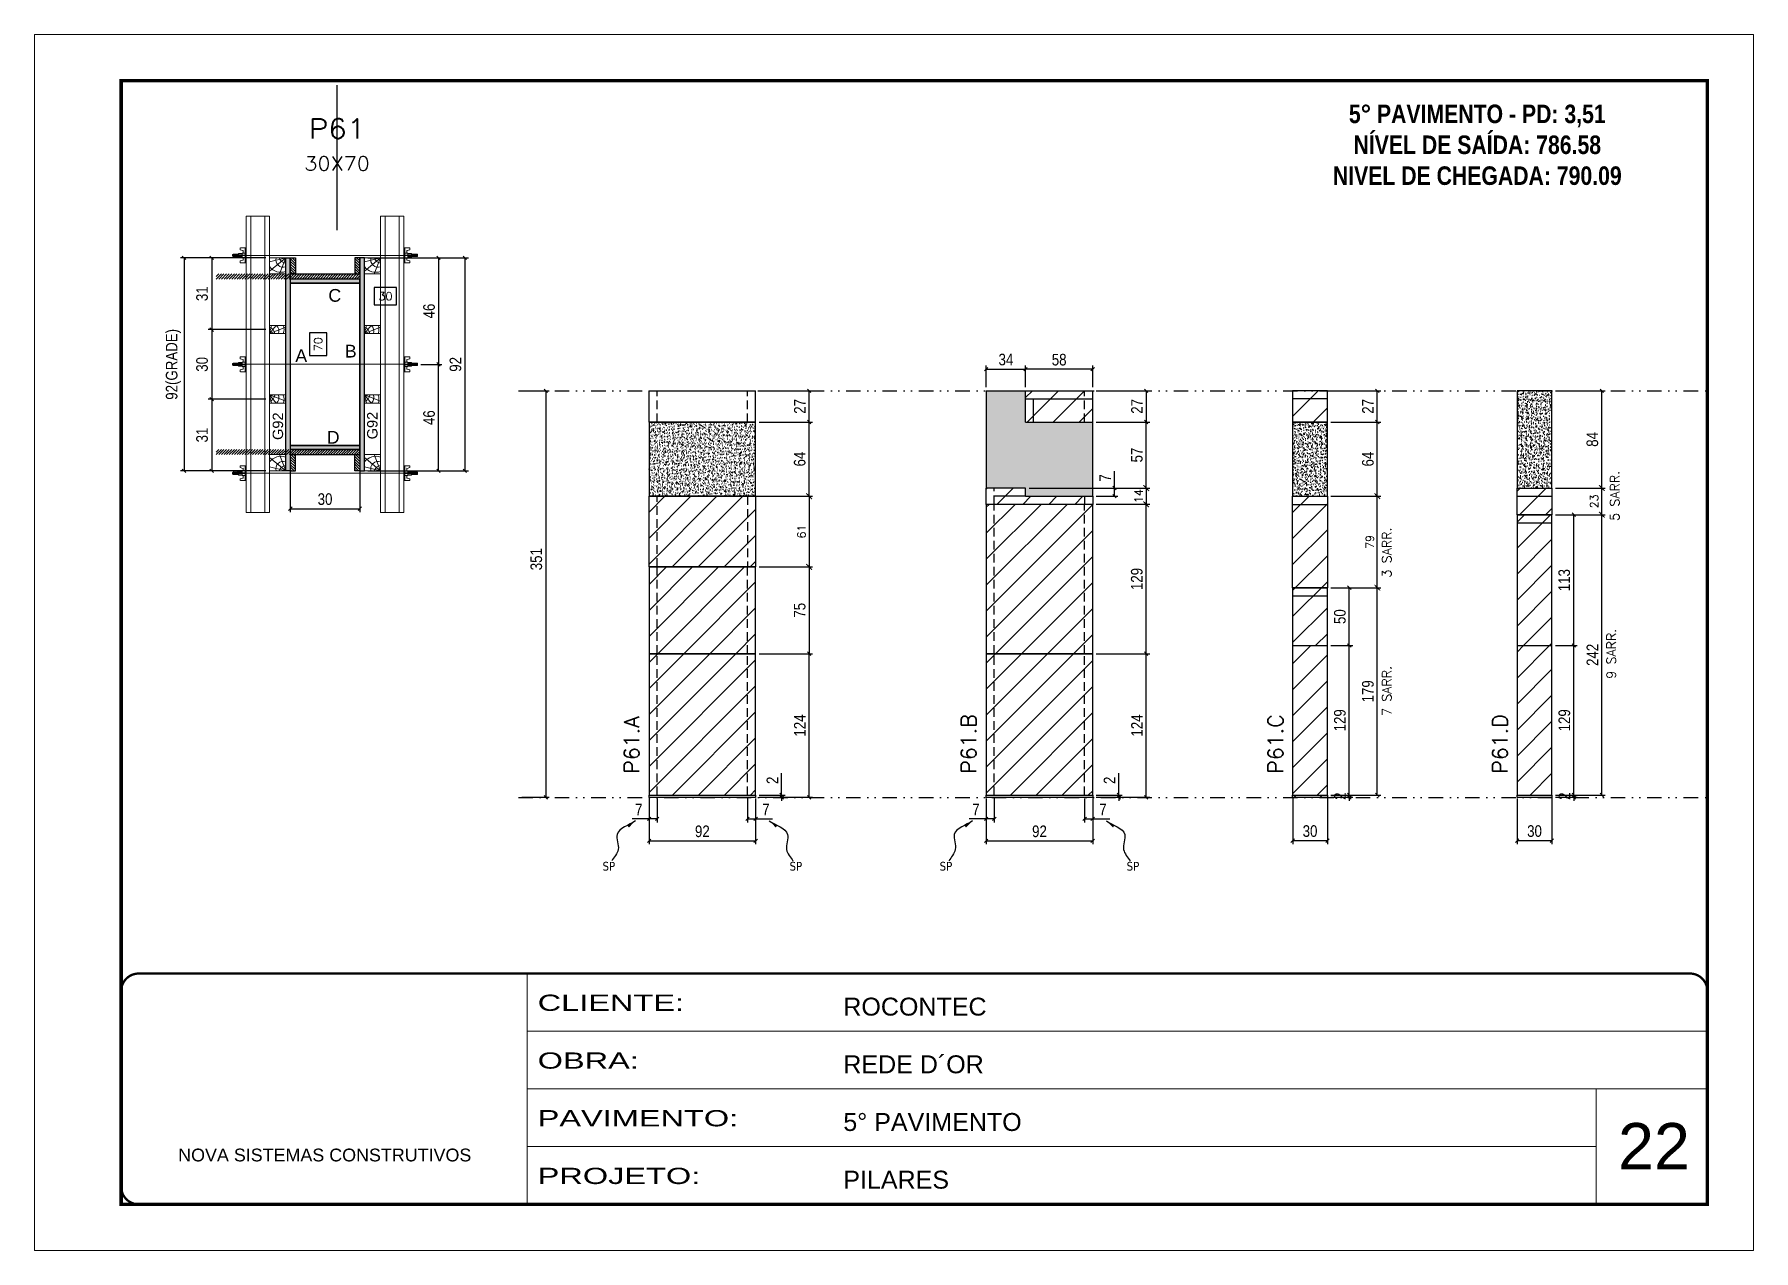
# Model space of a CAD drawing. Extents: x 28748 to 35002, y 14885 to 43501.
# Drawn here: x 30347 to 31832, y 36708 to 37758 of the extents above; entities that cross this region are included whole.
import ezdxf
from ezdxf.enums import TextEntityAlignment as Align

# ---------------------------------------------------------------- set-up
doc = ezdxf.new("R2010")
doc.units = 0
for name, pattern in [('CONTINUO', [0]), ('DASHED', [0.75, 0.5, -0.25]), ('DIVIDE2', [0.625, 0.25, -0.125, 0, -0.125, 0, -0.125]), ('HIDDEN', [0.375, 0.25, -0.125])]:
    doc.linetypes.add(name, pattern=pattern)
for name, color, linetype, lineweight in [('CARIMBO', 255, 'Continuous', 9), ('Folhas', 255, 'Continuous', 9), ('Hachura', 251, 'Continuous', 9), ('Madeira', 126, 'Continuous', 18), ('Perfil Metálico', 224, 'Continuous', 18), ('SARRAFO DE PRESSAO', 251, 'DASHED', 9), ('Texto Seção', 7, 'Continuous', 15)]:
    doc.layers.add(name, color=color, linetype=linetype, lineweight=lineweight)
for name, color, linetype in [('CHAPA', 1, 'Continuous'), ('COTA', 241, 'Continuous'), ('MEIO_PONT', 93, 'Continuous'), ('NOMENCLATURA', 7, 'Continuous'), ('Nível', 160, 'Continuous'), ('Painéis', 200, 'Continuous'), ('SARR_2.2x7', 40, 'Continuous'), ('SARRAFO', 251, 'Continuous'), ('Sarrafo de Pressão', 42, 'HIDDEN'), ('texto', 7, 'Continuous'), ('Texto de Titulo', 7, 'Continuous'), ('Texto Qtd Sarr', 242, 'Continuous'), ('TEXTO_GERAL', 7, 'Continuous')]:
    doc.layers.add(name, color=color, linetype=linetype)
doc.styles.add('ARIAL', font='arial.ttf')
doc.styles.add('COTA TECNICA', font='techl___.ttf', dxfattribs={"height": 10})
doc.styles.add('COTA TECNICA 2X', font='techl___.ttf', dxfattribs={"height": 10})
doc.styles.add('COTA TECNICA-50', font='techl___.ttf', dxfattribs={"height": 10})
doc.styles.add('REGUA-120', font='ROMANS.shx', dxfattribs={"height": 15})
doc.styles.add('ROMANC', font='techb___.ttf', dxfattribs={"height": 2.5})
doc.styles.add('ROMANS', font='romans.shx')
doc.styles.add('SANSSERIF', font='sas_____.pfb')
doc.styles.get("Standard").update_dxf_attribs({"font": 'arial.ttf'})
doc.styles.add('Tecnologia', font='')
doc.styles.get('Tecnologia').set_extended_font_data('Forgotten Futurist')
doc.dimstyles.new('COTA PAINEL-50', dxfattribs={"dimtxt": 10, "dimasz": 3, "dimexe": 3, "dimexo": 3, "dimgap": 3, "dimtad": 1, "dimdec": 1, "dimzin": 12, "dimdsep": 46, "dimtxsty": 'COTA TECNICA-50', "dimblk1": 'OBLIQUE', "dimblk2": 'OBLIQUE', "dimsah": 1, "dimcen": 0.9, "dimclrd": 4, "dimclre": 4, "dimclrt": 240, "dimadec": 1, "dimazin": 3, "dimtfac": 1, "dimtdec": 1, "dimtmove": 0, "dimatfit": 3, "dimfxl": 1, "dimtolj": 1, "dimtzin": 12, "dimarcsym": 0})
doc.dimstyles.new('Cota Paínel', dxfattribs={"dimtxt": 7, "dimasz": 5, "dimexe": 3, "dimexo": 3, "dimgap": 3, "dimtad": 1, "dimdec": 1, "dimzin": 12, "dimdsep": 46, "dimtxsty": 'ROMANS', "dimblk": 'ARCHTICK', "dimcen": 0, "dimclrd": 4, "dimclre": 4, "dimclrt": 1, "dimadec": 1, "dimazin": 3, "dimtfac": 1, "dimtdec": 1, "dimtmove": 0, "dimatfit": 3, "dimldrblk": 'OBLIQUE', "dimfxl": 1, "dimtolj": 1, "dimtzin": 12, "dimarcsym": 0})
doc.dimstyles.new('PAINEL', dxfattribs={"dimtxt": 10, "dimasz": 3, "dimexe": 3, "dimexo": 3, "dimgap": 3, "dimtad": 1, "dimdec": 1, "dimzin": 12, "dimdsep": 46, "dimtxsty": 'COTA TECNICA', "dimblk1": 'OBLIQUE', "dimblk2": 'OBLIQUE', "dimsah": 1, "dimcen": 0.9, "dimclrd": 4, "dimclre": 4, "dimclrt": 240, "dimadec": 1, "dimazin": 3, "dimtfac": 1, "dimtdec": 1, "dimtmove": 0, "dimatfit": 3, "dimfxl": 1, "dimtolj": 1, "dimtzin": 12, "dimarcsym": 0})
doc.dimstyles.new('SECAO PILAR', dxfattribs={"dimtxt": 10, "dimasz": 3, "dimexe": 3, "dimexo": 3, "dimgap": 3, "dimtad": 1, "dimdec": 1, "dimlfac": 0.5, "dimzin": 12, "dimdsep": 46, "dimtxsty": 'COTA TECNICA 2X', "dimblk1": 'OBLIQUE', "dimblk2": 'OBLIQUE', "dimsah": 1, "dimcen": 0.9, "dimclrd": 256, "dimclre": 256, "dimclrt": 256, "dimadec": 1, "dimazin": 3, "dimtfac": 1, "dimtdec": 1, "dimtmove": 0, "dimatfit": 3, "dimfxl": 1, "dimtolj": 1, "dimtzin": 12, "dimarcsym": 0})
doc.dimstyles.new('SECÇÃO 2', dxfattribs={"dimtxt": 7, "dimasz": 6, "dimexe": 0.18, "dimexo": 2, "dimgap": -4, "dimtad": 3, "dimdec": 1, "dimlfac": 0.5, "dimzin": 12, "dimdsep": 46, "dimtxsty": 'ROMANS', "dimblk": 'ARCHTICK', "dimcen": 0.09, "dimse1": 1, "dimse2": 1, "dimsd1": 1, "dimsd2": 1, "dimclrd": 180, "dimclre": 5, "dimclrt": 1, "dimadec": 0, "dimazin": 3, "dimtfac": 1, "dimtdec": 1, "dimtofl": 0, "dimtmove": 0, "dimatfit": 3, "dimldrblk": 'ARCHTICK', "dimfxl": 1, "dimtolj": 1, "dimtzin": 0, "dimarcsym": 0})
doc.dimstyles.get("Standard").update_dxf_attribs({"dimtxt": 0.18, "dimasz": 0.18, "dimexe": 0.18, "dimexo": 0.0625, "dimgap": 0.09, "dimtad": 0, "dimtih": 1, "dimtoh": 1, "dimdec": 4, "dimzin": 0, "dimdsep": 46, "dimtxsty": 'Standard', "dimcen": 0.09, "dimadec": 0, "dimazin": 0, "dimtfac": 1, "dimtdec": 4, "dimtofl": 0, "dimtmove": 0, "dimatfit": 3, "dimfxl": 1, "dimtolj": 1, "dimtzin": 0, "dimarcsym": 0})
pattern_1 = [(45, (-100272.658, 8260.539), (-11.2253202, 11.2253202), [])]
pattern_2 = [(45, (25799.309, 30974.01), (-11.22532, 11.22532), [])]

msp = doc.modelspace()

# ---------------------------------------------------------------- texts
at = {"layer": 'CARIMBO', "style": 'ARIAL'}
msp.add_text('22', height=40, dxfattribs=at).set_placement((31714.7, 36778.01))
at = {"layer": 'NOMENCLATURA', "color": 2, "insert": (31593.17, 37723.93), "char_height": 16, "attachment_point": 2, "style": 'ROMANC'}
msp.add_mtext_dynamic_manual_height_columns('\\P5° PAVIMENTO - PD: 3,51\\PNÍVEL DE SAÍDA: 786.58\\PNIVEL DE CHEGADA: 790.09', width=300.2766, gutter_width=1, heights=[0], dxfattribs=at)
at = {"layer": 'texto', "color": 0, "char_height": 7.5, "attachment_point": 5}
for insert in [(30843.02, 37039.66), (31004.57, 37039.66), (31134.21, 37039.66), (31295.76, 37039.66)]:
    msp.add_mtext('{\\fTahoma|b0|i0|c0|p34;\\C4;SP}', dxfattribs=dict(at, insert=insert))
at = {"layer": 'Texto Seção', "linetype": 'Continuous', "style": 'ROMANS'}
for s, p in [('5 SARR.', (31715.92, 37337.85)), ('3 SARR.', (31518.96, 37288.88)), ('9 SARR.', (31712.88, 37201.52)), ('7 SARR.', (31518.96, 37169.41))]:
    msp.add_text(s, height=8, rotation=90, dxfattribs=at).set_placement(p)
at = {"layer": 'Texto Seção', "char_height": 13, "width": 285.3299, "attachment_point": 7, "rotation": 90, "style": 'REGUA-120'}
for s, insert in [('P61.A', (30869.25, 37119.62)), ('P61.B', (31160.32, 37119.62)), ('P61.C', (31425.36, 37119.62)), ('P61.D', (31619.29, 37119.62))]:
    msp.add_mtext(s, dxfattribs=dict(at, insert=insert))
at = {"layer": 'TEXTO_GERAL', "style": 'ARIAL'}
for s, p in [('C', (30606.3, 37532.55)), ('A', (30577.35, 37480.49)), ('B', (30620.07, 37484.41)), ('D', (30604.9, 37410.05))]:
    msp.add_text(s, height=11, dxfattribs=at).set_placement(p, align=Align.MIDDLE_CENTER)
at = {"layer": 'TEXTO_GERAL', "color": 0, "linetype": 'Continuous', "style": 'SANSSERIF'}
for p in [(30557.16, 37407.71), (30638.73, 37408.26)]:
    msp.add_text('G92', height=9, rotation=90, dxfattribs=at).set_placement(p, align=Align.MIDDLE_LEFT)

# ---------------------------------------------------------------- blocks, each defined once
blk = doc.blocks.new('9999999999')
at = {"color": 30, "linetype": 'CONTINUO'}
for p, q in [((98564.6, 34230.2), (98564.6, 34429.4)), ((98564.6, 34379.6), (99584, 34379.6)), ((98564.6, 34329.8), (99488, 34329.8)), ((99584, 34329.8), (99488, 34329.8)), ((99488, 34329.8), (99488, 34230.2)), ((98564.6, 34280), (99488, 34280))]:
    blk.add_line(p, q, dxfattribs=at)
at = {"color": 30, "linetype": 'CONTINUO', "const_width": 2}
blk.add_lwpolyline([(99584, 34230.2), (99584, 34414.4, 0.414214), (99569, 34429.4), (98229, 34429.4, 0.414214), (98214, 34414.4), (98214, 34245.2, 0.414214), (98229, 34230.2), (99584, 34230.2)], format="xyb", dxfattribs=at)
at = {"layer": 'Folhas'}
blk.add_lwpolyline([(98139, 34190.2), (99624, 34190.2), (99624, 35240.2), (98139, 35240.2)], close=True, dxfattribs=at)
at = {"layer": 'Folhas', "color": 30, "const_width": 3}
blk.add_lwpolyline([(98214, 34230.2), (99584, 34230.2), (99584, 35200.2), (98214, 35200.2)], close=True, dxfattribs=at)
at = {"color": 7, "linetype": 'Continuous', "ltscale": 5, "style": 'ARIAL'}
for s, height, p in [('ROCONTEC', 15.48, (98837.7, 34393.1)), ('REDE D´OR', 15.48, (98837.7, 34343.3)), ('5° PAVIMENTO', 15.483, (98837.7, 34293.5)), ('NOVA SISTEMAS CONSTRUTIVOS', 11.059, (98263.2, 34267.2)), ('PILARES', 15.48, (98837.7, 34243.7))]:
    blk.add_text(s, height=height, dxfattribs=at).set_placement(p)
at = {"layer": 'Folhas', "color": 7, "style": 'Tecnologia', "width": 1.5}
for s, p in [('CLIENTE:', (98573.7, 34397.2)), ('OBRA:', (98573.7, 34347.3)), ('PAVIMENTO:', (98573.7, 34297.5)), ('PROJETO:', (98573.7, 34247.7))]:
    blk.add_text(s, height=14, dxfattribs=at).set_placement(p)
blk = doc.blocks.new('titulo1')
at = {"layer": 'Defpoints', "color": 252, "linetype": 'HIDDEN', "ltscale": 2}
blk.add_line((0, 0), (0, 125), dxfattribs=at)
at = {"layer": 'Defpoints', "style": 'ROMANS', "oblique": 15}
blk.add_attdef('FOLHA', text='', height=10, dxfattribs=at).set_placement((0, 15.6), align=Align.MIDDLE_CENTER)
at = {"layer": 'Texto Qtd Sarr', "color": 3, "style": 'ROMANS', "oblique": 15}
for tag, height, p in [('TITULO', 17, (0, 71.4)), ('SEÇÃO', 12, (0, 41.5))]:
    blk.add_attdef(tag, text='', height=height, dxfattribs=at).set_placement(p, align=Align.MIDDLE_CENTER)
blk = doc.blocks.new('_Oblique')
at = {"color": 0, "linetype": 'ByBlock', "lineweight": -2}
blk.add_line((-0.5, -0.5), (0.5, 0.5), dxfattribs=at)
blk = doc.blocks.new('*D1628')
at = {"layer": 'COTA', "color": 4, "linetype": 'ByBlock', "lineweight": -2, "transparency": 16777216}
for p, q in [((30767.9, 37450.2), (30791.6, 37450.2)), ((30788.6, 37450.2), (30788.6, 37099.2)), ((30767.9, 37099.2), (30791.6, 37099.2))]:
    blk.add_line(p, q, dxfattribs=at)
at = {"layer": 'Defpoints', "color": 0, "linetype": 'ByBlock', "transparency": 16777216}
for p in [(30764.9, 37450.2), (30764.9, 37099.2), (30788.6, 37099.2)]:
    blk.add_point(p, dxfattribs=at)
at = {"layer": 'COTA', "color": 4, "linetype": 'ByBlock', "lineweight": -2, "transparency": 16777216, "xscale": 3, "yscale": 3, "zscale": 3}
for p, rotation in [((30788.6, 37450.2), 90), ((30788.6, 37099.2), 270)]:
    blk.add_blockref('_Oblique', p, dxfattribs=dict(at, rotation=rotation))
at = {"layer": 'COTA', "color": 240, "linetype": 'ByBlock', "transparency": 16777216, "insert": (30780.4, 37304.8), "char_height": 10, "attachment_point": 5, "rotation": 90, "style": 'COTA TECNICA'}
blk.add_mtext('\\A1;351', dxfattribs=at)
blk = doc.blocks.new('*D468')
at = {"layer": 'COTA', "color": 4, "lineweight": -2, "transparency": 16777216}
for p, q in [((30877.8, 37098.2), (30877.8, 37058.7)), ((30969.8, 37098.2), (30969.8, 37058.7)), ((30877.8, 37061.7), (30969.8, 37061.7))]:
    blk.add_line(p, q, dxfattribs=at)
at = {"layer": 'Defpoints', "color": 0, "transparency": 16777216}
for p in [(30877.8, 37101.2), (30969.8, 37101.2), (30969.8, 37061.7)]:
    blk.add_point(p, dxfattribs=at)
at = {"layer": 'COTA', "color": 4, "lineweight": -2, "transparency": 16777216, "xscale": 3, "yscale": 3, "zscale": 3, "rotation": 180}
blk.add_blockref('_Oblique', (30877.8, 37061.7), dxfattribs=at)
at = {"layer": 'COTA', "color": 4, "lineweight": -2, "transparency": 16777216, "xscale": 3, "yscale": 3, "zscale": 3}
blk.add_blockref('_Oblique', (30969.8, 37061.7), dxfattribs=at)
at = {"layer": 'COTA', "color": 240, "transparency": 16777216, "insert": (30923.8, 37069.8), "char_height": 10, "attachment_point": 5, "style": 'COTA TECNICA'}
blk.add_mtext('\\A1;92', dxfattribs=at)
blk = doc.blocks.new('*D469')
at = {"layer": 'COTA', "color": 4, "lineweight": -2, "transparency": 16777216}
for p, q in [((30877.8, 37096.2), (30877.8, 37077.6)), ((30884.8, 37098.2), (30884.8, 37077.6)), ((30877.8, 37080.6), (30863.1, 37080.6)), ((30884.8, 37080.6), (30877.8, 37080.6))]:
    blk.add_line(p, q, dxfattribs=at)
at = {"layer": 'Defpoints', "color": 0, "transparency": 16777216}
for p in [(30877.8, 37099.2), (30884.8, 37101.2), (30877.8, 37080.6)]:
    blk.add_point(p, dxfattribs=at)
at = {"layer": 'COTA', "color": 4, "lineweight": -2, "transparency": 16777216, "xscale": 3, "yscale": 3, "zscale": 3, "rotation": 180}
blk.add_blockref('_Oblique', (30877.8, 37080.6), dxfattribs=at)
at = {"layer": 'COTA', "color": 4, "lineweight": -2, "transparency": 16777216, "xscale": 3, "yscale": 3, "zscale": 3}
blk.add_blockref('_Oblique', (30884.8, 37080.6), dxfattribs=at)
at = {"layer": 'COTA', "color": 240, "transparency": 16777216, "insert": (30868.9, 37088.7), "char_height": 10, "attachment_point": 5, "style": 'COTA TECNICA-50'}
blk.add_mtext('\\A1;7', dxfattribs=at)
blk = doc.blocks.new('*D470')
at = {"layer": 'COTA', "color": 4, "lineweight": -2, "transparency": 16777216}
for p, q in [((30962.8, 37098.2), (30962.8, 37077.6)), ((30969.8, 37096.2), (30969.8, 37077.6)), ((30962.8, 37080.6), (30969.8, 37080.6)), ((30969.8, 37080.6), (30984.5, 37080.6))]:
    blk.add_line(p, q, dxfattribs=at)
at = {"layer": 'Defpoints', "color": 0, "transparency": 16777216}
for p in [(30962.8, 37101.2), (30969.8, 37099.2), (30969.8, 37080.6)]:
    blk.add_point(p, dxfattribs=at)
at = {"layer": 'COTA', "color": 4, "lineweight": -2, "transparency": 16777216, "xscale": 3, "yscale": 3, "zscale": 3, "rotation": 180}
blk.add_blockref('_Oblique', (30962.8, 37080.6), dxfattribs=at)
at = {"layer": 'COTA', "color": 4, "lineweight": -2, "transparency": 16777216, "xscale": 3, "yscale": 3, "zscale": 3}
blk.add_blockref('_Oblique', (30969.8, 37080.6), dxfattribs=at)
at = {"layer": 'COTA', "color": 240, "transparency": 16777216, "insert": (30978.7, 37088.7), "char_height": 10, "attachment_point": 5, "style": 'COTA TECNICA-50'}
blk.add_mtext('\\A1;7', dxfattribs=at)
blk = doc.blocks.new('*D471')
at = {"layer": 'COTA', "color": 4, "lineweight": -2, "transparency": 16777216}
for p, q in [((30972.8, 37223.2), (31019, 37223.2)), ((31016, 37099.2), (31016, 37223.2)), ((30972.8, 37099.2), (31019, 37099.2))]:
    blk.add_line(p, q, dxfattribs=at)
at = {"layer": 'Defpoints', "color": 0, "transparency": 16777216}
for p in [(30969.8, 37223.2), (31016, 37223.2), (30969.8, 37099.2)]:
    blk.add_point(p, dxfattribs=at)
at = {"layer": 'COTA', "color": 4, "lineweight": -2, "transparency": 16777216, "xscale": 3, "yscale": 3, "zscale": 3}
for p, rotation in [((31016, 37223.2), 90), ((31016, 37099.2), 270)]:
    blk.add_blockref('_Oblique', p, dxfattribs=dict(at, rotation=rotation))
at = {"layer": 'COTA', "color": 240, "transparency": 16777216, "insert": (31008, 37161.2), "char_height": 10, "attachment_point": 5, "rotation": 90, "style": 'COTA TECNICA-50'}
blk.add_mtext('\\A1;124', dxfattribs=at)
blk = doc.blocks.new('*D472')
at = {"layer": 'COTA', "color": 4, "lineweight": -2, "transparency": 16777216}
for p, q in [((30992.3, 37101.2), (30992.3, 37120)), ((30972.8, 37101.2), (30995.3, 37101.2)), ((30972.8, 37099.2), (30995.3, 37099.2)), ((30992.3, 37099.2), (30992.3, 37101.2)), ((30992.3, 37099.2), (30992.3, 37096.2))]:
    blk.add_line(p, q, dxfattribs=at)
at = {"layer": 'Defpoints', "color": 0, "transparency": 16777216}
for p in [(30969.8, 37101.2), (30969.8, 37099.2), (30992.3, 37099.2)]:
    blk.add_point(p, dxfattribs=at)
at = {"layer": 'COTA', "color": 4, "lineweight": -2, "transparency": 16777216, "xscale": 3, "yscale": 3, "zscale": 3}
for p, rotation in [((30992.3, 37101.2), 270), ((30992.3, 37099.2), 90)]:
    blk.add_blockref('_Oblique', p, dxfattribs=dict(at, rotation=rotation))
at = {"layer": 'COTA', "color": 240, "transparency": 16777216, "insert": (30984.3, 37113.9), "char_height": 10, "attachment_point": 5, "rotation": 90, "style": 'COTA TECNICA-50'}
blk.add_mtext('\\A1;2', dxfattribs=at)
blk = doc.blocks.new('*D473')
at = {"layer": 'COTA', "color": 4, "linetype": 'ByBlock', "lineweight": -2, "transparency": 16777216}
for p, q in [((30972.8, 37298.2), (31019, 37298.2)), ((31016, 37298.2), (31016, 37223.2)), ((30972.8, 37223.2), (31019, 37223.2))]:
    blk.add_line(p, q, dxfattribs=at)
at = {"layer": 'Defpoints', "color": 0, "linetype": 'ByBlock', "transparency": 16777216}
for p in [(30969.8, 37298.2), (30969.8, 37223.2), (31016, 37223.2)]:
    blk.add_point(p, dxfattribs=at)
at = {"layer": 'COTA', "color": 4, "linetype": 'ByBlock', "lineweight": -2, "transparency": 16777216, "xscale": 3, "yscale": 3, "zscale": 3}
for p, rotation in [((31016, 37298.2), 90), ((31016, 37223.2), 270)]:
    blk.add_blockref('_Oblique', p, dxfattribs=dict(at, rotation=rotation))
at = {"layer": 'COTA', "color": 240, "linetype": 'ByBlock', "transparency": 16777216, "insert": (31007.9, 37260.7), "char_height": 10, "attachment_point": 5, "rotation": 90, "style": 'COTA TECNICA'}
blk.add_mtext('\\A1;75', dxfattribs=at)
blk = doc.blocks.new('*D474')
at = {"layer": 'COTA', "color": 4, "lineweight": -2, "transparency": 16777216}
for p, q in [((31169, 37098.2), (31169, 37058.7)), ((31261, 37098.2), (31261, 37058.7)), ((31169, 37061.7), (31261, 37061.7))]:
    blk.add_line(p, q, dxfattribs=at)
at = {"layer": 'Defpoints', "color": 0, "transparency": 16777216}
for p in [(31169, 37101.2), (31261, 37101.2), (31261, 37061.7)]:
    blk.add_point(p, dxfattribs=at)
at = {"layer": 'COTA', "color": 4, "lineweight": -2, "transparency": 16777216, "xscale": 3, "yscale": 3, "zscale": 3, "rotation": 180}
blk.add_blockref('_Oblique', (31169, 37061.7), dxfattribs=at)
at = {"layer": 'COTA', "color": 4, "lineweight": -2, "transparency": 16777216, "xscale": 3, "yscale": 3, "zscale": 3}
blk.add_blockref('_Oblique', (31261, 37061.7), dxfattribs=at)
at = {"layer": 'COTA', "color": 240, "transparency": 16777216, "insert": (31215, 37069.8), "char_height": 10, "attachment_point": 5, "style": 'COTA TECNICA'}
blk.add_mtext('\\A1;92', dxfattribs=at)
blk = doc.blocks.new('*D475')
at = {"layer": 'COTA', "color": 4, "lineweight": -2, "transparency": 16777216}
for p, q in [((31169, 37096.2), (31169, 37077.6)), ((31176, 37098.2), (31176, 37077.6)), ((31169, 37080.6), (31154.3, 37080.6)), ((31176, 37080.6), (31169, 37080.6))]:
    blk.add_line(p, q, dxfattribs=at)
at = {"layer": 'Defpoints', "color": 0, "transparency": 16777216}
for p in [(31169, 37099.2), (31176, 37101.2), (31169, 37080.6)]:
    blk.add_point(p, dxfattribs=at)
at = {"layer": 'COTA', "color": 4, "lineweight": -2, "transparency": 16777216, "xscale": 3, "yscale": 3, "zscale": 3, "rotation": 180}
blk.add_blockref('_Oblique', (31169, 37080.6), dxfattribs=at)
at = {"layer": 'COTA', "color": 4, "lineweight": -2, "transparency": 16777216, "xscale": 3, "yscale": 3, "zscale": 3}
blk.add_blockref('_Oblique', (31176, 37080.6), dxfattribs=at)
at = {"layer": 'COTA', "color": 240, "transparency": 16777216, "insert": (31160.1, 37088.7), "char_height": 10, "attachment_point": 5, "style": 'COTA TECNICA-50'}
blk.add_mtext('\\A1;7', dxfattribs=at)
blk = doc.blocks.new('*D476')
at = {"layer": 'COTA', "color": 4, "lineweight": -2, "transparency": 16777216}
for p, q in [((31254, 37098.2), (31254, 37077.6)), ((31261, 37096.2), (31261, 37077.6)), ((31254, 37080.6), (31261, 37080.6)), ((31261, 37080.6), (31275.7, 37080.6))]:
    blk.add_line(p, q, dxfattribs=at)
at = {"layer": 'Defpoints', "color": 0, "transparency": 16777216}
for p in [(31254, 37101.2), (31261, 37099.2), (31261, 37080.6)]:
    blk.add_point(p, dxfattribs=at)
at = {"layer": 'COTA', "color": 4, "lineweight": -2, "transparency": 16777216, "xscale": 3, "yscale": 3, "zscale": 3, "rotation": 180}
blk.add_blockref('_Oblique', (31254, 37080.6), dxfattribs=at)
at = {"layer": 'COTA', "color": 4, "lineweight": -2, "transparency": 16777216, "xscale": 3, "yscale": 3, "zscale": 3}
blk.add_blockref('_Oblique', (31261, 37080.6), dxfattribs=at)
at = {"layer": 'COTA', "color": 240, "transparency": 16777216, "insert": (31269.8, 37088.7), "char_height": 10, "attachment_point": 5, "style": 'COTA TECNICA-50'}
blk.add_mtext('\\A1;7', dxfattribs=at)
blk = doc.blocks.new('*D477')
at = {"layer": 'COTA', "color": 4, "lineweight": -2, "transparency": 16777216}
for p, q in [((31264, 37223.2), (31310.2, 37223.2)), ((31307.2, 37099.2), (31307.2, 37223.2)), ((31264, 37099.2), (31310.2, 37099.2))]:
    blk.add_line(p, q, dxfattribs=at)
at = {"layer": 'Defpoints', "color": 0, "transparency": 16777216}
for p in [(31261, 37223.2), (31307.2, 37223.2), (31261, 37099.2)]:
    blk.add_point(p, dxfattribs=at)
at = {"layer": 'COTA', "color": 4, "lineweight": -2, "transparency": 16777216, "xscale": 3, "yscale": 3, "zscale": 3}
for p, rotation in [((31307.2, 37223.2), 90), ((31307.2, 37099.2), 270)]:
    blk.add_blockref('_Oblique', p, dxfattribs=dict(at, rotation=rotation))
at = {"layer": 'COTA', "color": 240, "transparency": 16777216, "insert": (31299.2, 37161.2), "char_height": 10, "attachment_point": 5, "rotation": 90, "style": 'COTA TECNICA-50'}
blk.add_mtext('\\A1;124', dxfattribs=at)
blk = doc.blocks.new('*D478')
at = {"layer": 'COTA', "color": 4, "lineweight": -2, "transparency": 16777216}
for p, q in [((31283.5, 37101.2), (31283.5, 37120)), ((31264, 37101.2), (31286.5, 37101.2)), ((31264, 37099.2), (31286.5, 37099.2)), ((31283.5, 37099.2), (31283.5, 37101.2)), ((31283.5, 37099.2), (31283.5, 37096.2))]:
    blk.add_line(p, q, dxfattribs=at)
at = {"layer": 'Defpoints', "color": 0, "transparency": 16777216}
for p in [(31261, 37101.2), (31261, 37099.2), (31283.5, 37099.2)]:
    blk.add_point(p, dxfattribs=at)
at = {"layer": 'COTA', "color": 4, "lineweight": -2, "transparency": 16777216, "xscale": 3, "yscale": 3, "zscale": 3}
for p, rotation in [((31283.5, 37101.2), 270), ((31283.5, 37099.2), 90)]:
    blk.add_blockref('_Oblique', p, dxfattribs=dict(at, rotation=rotation))
at = {"layer": 'COTA', "color": 240, "transparency": 16777216, "insert": (31275.5, 37113.9), "char_height": 10, "attachment_point": 5, "rotation": 90, "style": 'COTA TECNICA-50'}
blk.add_mtext('\\A1;2', dxfattribs=at)
blk = doc.blocks.new('*D1629')
at = {"layer": 'COTA', "color": 4, "linetype": 'ByBlock', "lineweight": -2, "transparency": 16777216}
for p, q in [((31264, 37352.2), (31310.2, 37352.2)), ((31307.2, 37223.2), (31307.2, 37352.2)), ((31264, 37223.2), (31310.2, 37223.2))]:
    blk.add_line(p, q, dxfattribs=at)
at = {"layer": 'Defpoints', "color": 0, "linetype": 'ByBlock', "transparency": 16777216}
for p in [(31261, 37352.2), (31307.2, 37352.2), (31261, 37223.2)]:
    blk.add_point(p, dxfattribs=at)
at = {"layer": 'COTA', "color": 4, "linetype": 'ByBlock', "lineweight": -2, "transparency": 16777216, "xscale": 3, "yscale": 3, "zscale": 3}
for p, rotation in [((31307.2, 37352.2), 90), ((31307.2, 37223.2), 270)]:
    blk.add_blockref('_Oblique', p, dxfattribs=dict(at, rotation=rotation))
at = {"layer": 'COTA', "color": 240, "linetype": 'ByBlock', "transparency": 16777216, "insert": (31299.1, 37287.7), "char_height": 10, "attachment_point": 5, "rotation": 90, "style": 'COTA TECNICA'}
blk.add_mtext('\\A1;129', dxfattribs=at)
blk = doc.blocks.new('*D479')
at = {"layer": 'COTA', "color": 180, "lineweight": -2, "transparency": 16777216}
for p, q in [((30599.4, 37500.1), (30584.4, 37500.1)), ((30584.4, 37500.1), (30584.4, 37480.7)), ((30599.4, 37480.7), (30599.4, 37500.1)), ((30584.4, 37480.7), (30599.4, 37480.7))]:
    blk.add_line(p, q, dxfattribs=at)
at = {"layer": 'Defpoints', "color": 0, "transparency": 16777216}
for p in [(30567.9, 37543), (30567.9, 37403), (30603.4, 37403)]:
    blk.add_point(p, dxfattribs=at)
at = {"layer": 'COTA', "color": 1, "transparency": 16777216, "insert": (30591.9, 37490.4), "char_height": 7, "attachment_point": 5, "rotation": 90, "style": 'ROMANS'}
blk.add_mtext('\\A1;70', dxfattribs=at)
blk = doc.blocks.new('_ArchTick')
at = {"color": 0, "linetype": 'ByBlock', "const_width": 0.15}
blk.add_lwpolyline([(-0.5, -0.5), (0.5, 0.5)], dxfattribs=at)
blk = doc.blocks.new('*D499')
at = {"layer": 'COTA', "lineweight": -2, "transparency": 16777216}
for p, q in [((30634.9, 37565), (30721.7, 37565)), ((30718.7, 37565), (30718.7, 37381)), ((30634.9, 37381), (30721.7, 37381))]:
    blk.add_line(p, q, dxfattribs=at)
at = {"layer": 'Defpoints', "color": 0, "transparency": 16777216}
for p in [(30631.9, 37565), (30631.9, 37381), (30718.7, 37381)]:
    blk.add_point(p, dxfattribs=at)
at = {"layer": 'COTA', "lineweight": -2, "transparency": 16777216, "xscale": 3, "yscale": 3, "zscale": 3}
for p, rotation in [((30718.7, 37565), 90), ((30718.7, 37381), 270)]:
    blk.add_blockref('_Oblique', p, dxfattribs=dict(at, rotation=rotation))
at = {"layer": 'COTA', "transparency": 16777216, "insert": (30710.6, 37473), "char_height": 10, "attachment_point": 5, "rotation": 90, "style": 'COTA TECNICA 2X'}
blk.add_mtext('\\A1;92', dxfattribs=at)
blk = doc.blocks.new('*D500')
at = {"layer": 'COTA', "lineweight": -2, "transparency": 16777216}
for p, q in [((30668.9, 37565), (30698.9, 37565)), ((30695.9, 37565), (30695.9, 37473)), ((30680.7, 37473), (30698.9, 37473))]:
    blk.add_line(p, q, dxfattribs=at)
at = {"layer": 'Defpoints', "color": 0, "transparency": 16777216}
for p in [(30665.9, 37565), (30677.7, 37473), (30695.9, 37473)]:
    blk.add_point(p, dxfattribs=at)
at = {"layer": 'COTA', "lineweight": -2, "transparency": 16777216, "xscale": 3, "yscale": 3, "zscale": 3}
for p, rotation in [((30695.9, 37565), 90), ((30695.9, 37473), 270)]:
    blk.add_blockref('_Oblique', p, dxfattribs=dict(at, rotation=rotation))
at = {"layer": 'COTA', "transparency": 16777216, "insert": (30687.8, 37519), "char_height": 10, "attachment_point": 5, "rotation": 90, "style": 'COTA TECNICA 2X'}
blk.add_mtext('\\A1;46', dxfattribs=at)
blk = doc.blocks.new('*D501')
at = {"layer": 'COTA', "lineweight": -2, "transparency": 16777216}
for p, q in [((30680.7, 37473), (30698.9, 37473)), ((30695.9, 37381), (30695.9, 37473)), ((30668.9, 37381), (30698.9, 37381))]:
    blk.add_line(p, q, dxfattribs=at)
at = {"layer": 'Defpoints', "color": 0, "transparency": 16777216}
for p in [(30677.7, 37473), (30695.9, 37473), (30665.9, 37381)]:
    blk.add_point(p, dxfattribs=at)
at = {"layer": 'COTA', "lineweight": -2, "transparency": 16777216, "xscale": 3, "yscale": 3, "zscale": 3}
for p, rotation in [((30695.9, 37473), 90), ((30695.9, 37381), 270)]:
    blk.add_blockref('_Oblique', p, dxfattribs=dict(at, rotation=rotation))
at = {"layer": 'COTA', "transparency": 16777216, "insert": (30687.8, 37427), "char_height": 10, "attachment_point": 5, "rotation": 90, "style": 'COTA TECNICA 2X'}
blk.add_mtext('\\A1;46', dxfattribs=at)
blk = doc.blocks.new('*D502')
at = {"layer": 'COTA', "color": 180, "lineweight": -2, "transparency": 16777216}
for p, q in [((30659.7, 37539.3), (30640.4, 37539.3)), ((30640.4, 37539.3), (30640.4, 37524.3)), ((30659.7, 37524.3), (30659.7, 37539.3)), ((30640.4, 37524.3), (30659.7, 37524.3))]:
    blk.add_line(p, q, dxfattribs=at)
at = {"layer": 'Defpoints', "color": 0, "transparency": 16777216}
for p in [(30567.9, 37543), (30627.9, 37543), (30627.9, 37520.3)]:
    blk.add_point(p, dxfattribs=at)
at = {"layer": 'COTA', "color": 1, "transparency": 16777216, "insert": (30650.1, 37531.8), "char_height": 7, "attachment_point": 5, "style": 'ROMANS'}
blk.add_mtext('\\A1;30', dxfattribs=at)
blk = doc.blocks.new('PONTALETE')
at = {"layer": 'Madeira'}
for q in [(2.71, 7), (7, 5.76), (7, 1.74)]:
    blk.add_line((0, 0), q, dxfattribs=at)
blk.add_lwpolyline([(0, 0), (7, 0), (7, 7), (0, 7)], close=True, dxfattribs=at)
for centre, radius, start, end in [((2.04, 0.06), 6.23, 37.28179, 109.09128), ((1.09, 0.9), 3.19, 343.60304, 109.98471), ((-0.21, -0.78), 3.09, 14.63219, 86.0383)]:
    blk.add_arc(centre, radius, start, end, dxfattribs=at)
blk = doc.blocks.new('*D503')
at = {"layer": 'COTA', "lineweight": -2, "transparency": 16777216}
for p, q in [((30546.9, 37565), (30473.1, 37565)), ((30476.1, 37565), (30476.1, 37381)), ((30546.9, 37381), (30473.1, 37381))]:
    blk.add_line(p, q, dxfattribs=at)
at = {"layer": 'Defpoints', "color": 0, "transparency": 16777216}
for p in [(30549.9, 37565), (30476.1, 37381), (30549.9, 37381)]:
    blk.add_point(p, dxfattribs=at)
at = {"layer": 'COTA', "lineweight": -2, "transparency": 16777216, "xscale": 3, "yscale": 3, "zscale": 3}
for p, rotation in [((30476.1, 37565), 90), ((30476.1, 37381), 270)]:
    blk.add_blockref('_Oblique', p, dxfattribs=dict(at, rotation=rotation))
at = {"layer": 'COTA', "transparency": 16777216, "insert": (30466.9, 37473), "char_height": 10, "attachment_point": 5, "rotation": 90, "style": 'COTA TECNICA 2X'}
blk.add_mtext('\\A1;92(GRADE)', dxfattribs=at)
blk = doc.blocks.new('MEIO PONTALETE')
at = {"layer": 'Madeira'}
for q in [(2.71, 7), (3.5, 2.88), (3.5, 0.87)]:
    blk.add_line((0, 0), q, dxfattribs=at)
blk.add_lwpolyline([(0, 0), (3.5, 0), (3.5, 7), (0, 7)], close=True, dxfattribs=at)
for centre, radius, start, end in [((2.04, 0.06), 6.23, 76.44987, 109.09128), ((1.09, 0.9), 3.19, 40.90626, 109.98471), ((-0.21, -0.78), 3.09, 14.63219, 86.0383)]:
    blk.add_arc(centre, radius, start, end, dxfattribs=at)
blk = doc.blocks.new('*D504')
at = {"layer": 'COTA', "lineweight": -2, "transparency": 16777216}
for p, q in [((30546.9, 37443), (30497, 37443)), ((30500, 37443), (30500, 37381)), ((30546.9, 37381), (30497, 37381))]:
    blk.add_line(p, q, dxfattribs=at)
at = {"layer": 'Defpoints', "color": 0, "transparency": 16777216}
for p in [(30549.9, 37443), (30500, 37381), (30549.9, 37381)]:
    blk.add_point(p, dxfattribs=at)
at = {"layer": 'COTA', "lineweight": -2, "transparency": 16777216, "xscale": 3, "yscale": 3, "zscale": 3}
for p, rotation in [((30500, 37443), 90), ((30500, 37381), 270)]:
    blk.add_blockref('_Oblique', p, dxfattribs=dict(at, rotation=rotation))
at = {"layer": 'COTA', "transparency": 16777216, "insert": (30491.7, 37412), "char_height": 10, "attachment_point": 5, "rotation": 90, "style": 'COTA TECNICA 2X'}
blk.add_mtext('\\A1;31', dxfattribs=at)
blk = doc.blocks.new('C')
at = {"layer": 'Hachura', "color": 0}
for p, q in [((0, 3.22), (0, -3.22)), ((0.45, 3.22), (0, 3.22)), ((0.46, 3.16), (0, 3.16)), ((0.46, 3.05), (0, 3.05)), ((0.46, 2.88), (0, 2.88)), ((0, 2.75), (0, -1.16)), ((0.46, 2.65), (0, 2.65)), ((0.46, 2.23), (0, 2.23)), ((0.46, 1.51), (0, 1.51)), ((0.39, 0.49), (0.17, 0.49)), ((0.45, -3.23), (0.45, 3.22)), ((0.45, 3.22), (2.58, 3.22)), ((1.74, 0.97), (0.45, 0.97)), ((1.45, 0.1), (0.45, 0.1)), ((1.35, 1.94), (1.35, 0.96)), ((2.58, 2.39), (1.47, 2.09)), ((1.74, -0.97), (1.74, 0.97)), ((1.74, 0.97), (1.74, 0.84)), ((1.74, 0.97), (1.74, 0.84)), ((1.74, 0.84), (3.35, 0.84)), ((3.35, 0.45), (1.74, 0.45)), ((2.58, 3.22), (2.58, 2.39)), ((3.32, 0.84), (3.32, -0.84)), ((3.35, 0.84), (3.35, -0.84)), ((3.68, 0.45), (3.35, 0.45)), ((3.84, -0.52), (3.35, 0.45)), ((3.35, 0.06), (3.67, -0.57)), ((3.68, 0.45), (4.16, -0.52)), ((3.72, 0.5), (4.25, -0.57)), ((4.37, -0.55), (3.83, 0.53)), ((4.15, 0.45), (3.93, 0.45)), ((4.42, -0.52), (3.93, 0.45)), ((4.15, 0.45), (4.26, 0.45)), ((4.26, 0.45), (4.74, -0.52)), ((4.3, 0.5), (4.83, -0.57)), ((4.95, -0.55), (4.41, 0.53)), ((4.51, 0.45), (4.84, 0.45)), ((5, -0.52), (4.51, 0.45)), ((4.84, 0.45), (5.32, -0.52)), ((4.88, 0.5), (5.41, -0.57)), ((5.53, -0.55), (4.99, 0.53)), ((5.58, -0.52), (5.09, 0.45)), ((5.42, 0.45), (5.09, 0.45)), ((5.58, -0.52), (5.09, 0.45)), ((5.42, 0.45), (5.74, -0.19)), ((5.46, 0.5), (5.74, -0.07)), ((5.74, 0.19), (5.57, 0.53)), ((5.74, 0.32), (5.68, 0.45)), ((5.68, 0.45), (5.74, 0.45)), ((5.74, 0.45), (5.9, 0.29)), ((5.74, 0.45), (5.74, -0.52)), ((5.9, -0.36), (5.9, 0.29)), ((0.45, 0), (0, 0)), ((0.46, -1.52), (0, -1.52)), ((0.46, -2.23), (0, -2.23)), ((0.46, -2.65), (0, -2.65)), ((0.46, -2.88), (0, -2.88)), ((0.46, -3.05), (0, -3.05)), ((0.46, -3.16), (0, -3.16)), ((0, -3.22), (2.57, -3.22)), ((0.08, -0.48), (0.29, -0.48)), ((0.29, -0.48), (0.4, -0.48)), ((0.45, 0), (0.45, -0.97)), ((0.45, -0.16), (1.45, -0.16)), ((0.45, -0.65), (0.45, -0.32)), ((0.45, -3.23), (0.45, -0.65)), ((0.45, -0.97), (1.74, -0.97)), ((1.35, -1.94), (1.35, -0.97)), ((2.58, -2.39), (1.47, -2.1)), ((3.35, -0.32), (1.74, -0.32)), ((3.35, -0.84), (1.74, -0.84)), ((2.58, -3.23), (2.58, -2.39)), ((3.35, -0.07), (3.58, -0.52)), ((3.35, -0.52), (3.58, -0.52)), ((3.84, -0.52), (4.16, -0.52)), ((4.42, -0.52), (4.74, -0.52)), ((4.63, -0.52), (4.74, -0.52)), ((5, -0.52), (5.32, -0.52)), ((5.58, -0.52), (5.74, -0.52)), ((5.74, -0.52), (5.9, -0.36)), ((5.74, -0.52), (5.74, -0.52))]:
    blk.add_line(p, q, dxfattribs=at)
for centre, radius, start, end in [((1.52, 1.94), 0.161, 104.74356, 180), ((1.44, -0.03), 0.129, 272.69497, 87.30503), ((3.81, 0.39), 0.143, 25.56881, 154.43119), ((4.39, 0.39), 0.143, 25.56881, 154.43119), ((4.97, 0.39), 0.143, 25.56881, 154.43119), ((5.55, 0.39), 0.143, 25.56881, 154.43119), ((0.17, -0.37), 0.174, 221.74404, 317.85924), ((1.52, -1.94), 0.161, 180, 255.25644), ((3.71, -0.4), 0.174, 222.14076, 318.25596), ((4.29, -0.4), 0.174, 222.14076, 318.25596), ((4.87, -0.4), 0.174, 222.14076, 318.25596), ((5.45, -0.4), 0.174, 222.14076, 318.25596), ((5.61, -0.4), 0.174, 317.85924, 318.25596)]:
    blk.add_arc(centre, radius, start, end, dxfattribs=at)
blk = doc.blocks.new('*D505')
at = {"layer": 'COTA', "lineweight": -2, "transparency": 16777216}
for p, q in [((30546.9, 37565), (30497, 37565)), ((30500, 37565), (30500, 37503)), ((30546.9, 37503), (30497, 37503))]:
    blk.add_line(p, q, dxfattribs=at)
at = {"layer": 'Defpoints', "color": 0, "transparency": 16777216}
for p in [(30549.9, 37565), (30500, 37503), (30549.9, 37503)]:
    blk.add_point(p, dxfattribs=at)
at = {"layer": 'COTA', "lineweight": -2, "transparency": 16777216, "xscale": 3, "yscale": 3, "zscale": 3}
for p, rotation in [((30500, 37565), 90), ((30500, 37503), 270)]:
    blk.add_blockref('_Oblique', p, dxfattribs=dict(at, rotation=rotation))
at = {"layer": 'COTA', "transparency": 16777216, "insert": (30491.7, 37534), "char_height": 10, "attachment_point": 5, "rotation": 90, "style": 'COTA TECNICA 2X'}
blk.add_mtext('\\A1;31', dxfattribs=at)
blk = doc.blocks.new('*D506')
at = {"layer": 'COTA', "lineweight": -2, "transparency": 16777216}
for p, q in [((30546.9, 37503), (30497, 37503)), ((30500, 37503), (30500, 37443)), ((30546.9, 37443), (30497, 37443))]:
    blk.add_line(p, q, dxfattribs=at)
at = {"layer": 'Defpoints', "color": 0, "transparency": 16777216}
for p in [(30549.9, 37503), (30500, 37443), (30549.9, 37443)]:
    blk.add_point(p, dxfattribs=at)
at = {"layer": 'COTA', "lineweight": -2, "transparency": 16777216, "xscale": 3, "yscale": 3, "zscale": 3}
for p, rotation in [((30500, 37503), 90), ((30500, 37443), 270)]:
    blk.add_blockref('_Oblique', p, dxfattribs=dict(at, rotation=rotation))
at = {"layer": 'COTA', "transparency": 16777216, "insert": (30491.7, 37473), "char_height": 10, "attachment_point": 5, "rotation": 90, "style": 'COTA TECNICA 2X'}
blk.add_mtext('\\A1;30', dxfattribs=at)
blk = doc.blocks.new('*D1634')
at = {"layer": 'COTA', "lineweight": -2, "transparency": 16777216}
for p, q in [((30567.9, 37396.4), (30567.9, 37345.4)), ((30627.9, 37396.4), (30627.9, 37345.4)), ((30567.9, 37348.4), (30627.9, 37348.4))]:
    blk.add_line(p, q, dxfattribs=at)
at = {"layer": 'Defpoints', "color": 0, "transparency": 16777216}
for p in [(30567.9, 37399.4), (30627.9, 37399.4), (30627.9, 37348.4)]:
    blk.add_point(p, dxfattribs=at)
at = {"layer": 'COTA', "lineweight": -2, "transparency": 16777216, "xscale": 3, "yscale": 3, "zscale": 3, "rotation": 180}
blk.add_blockref('_Oblique', (30567.9, 37348.4), dxfattribs=at)
at = {"layer": 'COTA', "lineweight": -2, "transparency": 16777216, "xscale": 3, "yscale": 3, "zscale": 3}
blk.add_blockref('_Oblique', (30627.9, 37348.4), dxfattribs=at)
at = {"layer": 'COTA', "transparency": 16777216, "insert": (30597.9, 37356.6), "char_height": 10, "attachment_point": 5, "style": 'COTA TECNICA 2X'}
blk.add_mtext('\\A1;30', dxfattribs=at)
blk = doc.blocks.new('*D507')
at = {"layer": 'COTA', "color": 4, "lineweight": -2, "transparency": 16777216}
for p, q in [((31433.7, 37098.2), (31433.7, 37058.8)), ((31463.7, 37098.2), (31463.7, 37058.8)), ((31433.7, 37061.8), (31463.7, 37061.8))]:
    blk.add_line(p, q, dxfattribs=at)
at = {"layer": 'Defpoints', "color": 0, "transparency": 16777216}
for p in [(31433.7, 37101.2), (31463.7, 37101.2), (31463.7, 37061.8)]:
    blk.add_point(p, dxfattribs=at)
at = {"layer": 'COTA', "color": 4, "lineweight": -2, "transparency": 16777216, "xscale": 3, "yscale": 3, "zscale": 3, "rotation": 180}
blk.add_blockref('_Oblique', (31433.7, 37061.8), dxfattribs=at)
at = {"layer": 'COTA', "color": 4, "lineweight": -2, "transparency": 16777216, "xscale": 3, "yscale": 3, "zscale": 3}
blk.add_blockref('_Oblique', (31463.7, 37061.8), dxfattribs=at)
at = {"layer": 'COTA', "color": 240, "transparency": 16777216, "insert": (31448.7, 37070), "char_height": 10, "attachment_point": 5, "style": 'COTA TECNICA'}
blk.add_mtext('\\A1;30', dxfattribs=at)
blk = doc.blocks.new('*D508')
at = {"layer": 'COTA', "color": 4, "lineweight": -2, "transparency": 16777216}
for p, q in [((31466.7, 37101.2), (31485.6, 37101.2)), ((31466.7, 37099.2), (31485.6, 37099.2)), ((31482.6, 37101.2), (31482.6, 37104.2)), ((31482.6, 37099.2), (31482.6, 37101.2)), ((31482.6, 37099.2), (31482.6, 37096.2))]:
    blk.add_line(p, q, dxfattribs=at)
at = {"layer": 'Defpoints', "color": 0, "transparency": 16777216}
for p in [(31463.7, 37101.2), (31463.7, 37099.2), (31482.6, 37101.2)]:
    blk.add_point(p, dxfattribs=at)
at = {"layer": 'COTA', "color": 4, "lineweight": -2, "transparency": 16777216, "xscale": 3, "yscale": 3, "zscale": 3}
for p, rotation in [((31482.6, 37101.2), 270), ((31482.6, 37099.2), 90)]:
    blk.add_blockref('_Oblique', p, dxfattribs=dict(at, rotation=rotation))
at = {"layer": 'COTA', "color": 240, "transparency": 16777216, "insert": (31474.6, 37100.2), "char_height": 10, "attachment_point": 5, "rotation": 90, "style": 'COTA TECNICA-50'}
blk.add_mtext('\\A1;2', dxfattribs=at)
blk = doc.blocks.new('*D1635')
at = {"layer": 'COTA', "color": 4, "linetype": 'ByBlock', "lineweight": -2, "transparency": 16777216}
for p, q in [((31466.7, 37280.2), (31509.8, 37280.2)), ((31506.8, 37101.2), (31506.8, 37280.2)), ((31466.7, 37101.2), (31509.8, 37101.2))]:
    blk.add_line(p, q, dxfattribs=at)
at = {"layer": 'Defpoints', "color": 0, "linetype": 'ByBlock', "transparency": 16777216}
for p in [(31463.7, 37280.2), (31506.8, 37280.2), (31463.7, 37101.2)]:
    blk.add_point(p, dxfattribs=at)
at = {"layer": 'COTA', "color": 4, "linetype": 'ByBlock', "lineweight": -2, "transparency": 16777216, "xscale": 3, "yscale": 3, "zscale": 3}
for p, rotation in [((31506.8, 37280.2), 90), ((31506.8, 37101.2), 270)]:
    blk.add_blockref('_Oblique', p, dxfattribs=dict(at, rotation=rotation))
at = {"layer": 'COTA', "color": 240, "linetype": 'ByBlock', "transparency": 16777216, "insert": (31498.7, 37190.7), "char_height": 10, "attachment_point": 5, "rotation": 90, "style": 'COTA TECNICA'}
blk.add_mtext('\\A1;179', dxfattribs=at)
blk = doc.blocks.new('*D1636')
at = {"layer": 'COTA', "color": 4, "linetype": 'ByBlock', "lineweight": -2, "transparency": 16777216}
for p, q in [((31466.7, 37230.2), (31485.6, 37230.2)), ((31482.6, 37101.2), (31482.6, 37230.2)), ((31466.7, 37101.2), (31485.6, 37101.2))]:
    blk.add_line(p, q, dxfattribs=at)
at = {"layer": 'Defpoints', "color": 0, "linetype": 'ByBlock', "transparency": 16777216}
for p in [(31463.7, 37230.2), (31482.6, 37230.2), (31463.7, 37101.2)]:
    blk.add_point(p, dxfattribs=at)
at = {"layer": 'COTA', "color": 4, "linetype": 'ByBlock', "lineweight": -2, "transparency": 16777216, "xscale": 3, "yscale": 3, "zscale": 3}
for p, rotation in [((31482.6, 37230.2), 90), ((31482.6, 37101.2), 270)]:
    blk.add_blockref('_Oblique', p, dxfattribs=dict(at, rotation=rotation))
at = {"layer": 'COTA', "color": 240, "linetype": 'ByBlock', "transparency": 16777216, "insert": (31474.5, 37165.7), "char_height": 10, "attachment_point": 5, "rotation": 90, "style": 'COTA TECNICA'}
blk.add_mtext('\\A1;129', dxfattribs=at)
blk = doc.blocks.new('*D1637')
at = {"layer": 'COTA', "color": 4, "linetype": 'ByBlock', "lineweight": -2, "transparency": 16777216}
for p, q in [((31466.7, 37280.2), (31485.6, 37280.2)), ((31482.6, 37230.2), (31482.6, 37280.2)), ((31466.7, 37230.2), (31485.6, 37230.2))]:
    blk.add_line(p, q, dxfattribs=at)
at = {"layer": 'Defpoints', "color": 0, "linetype": 'ByBlock', "transparency": 16777216}
for p in [(31463.7, 37280.2), (31482.6, 37280.2), (31463.7, 37230.2)]:
    blk.add_point(p, dxfattribs=at)
at = {"layer": 'COTA', "color": 4, "linetype": 'ByBlock', "lineweight": -2, "transparency": 16777216, "xscale": 3, "yscale": 3, "zscale": 3}
for p, rotation in [((31482.6, 37280.2), 90), ((31482.6, 37230.2), 270)]:
    blk.add_blockref('_Oblique', p, dxfattribs=dict(at, rotation=rotation))
at = {"layer": 'COTA', "color": 240, "linetype": 'ByBlock', "transparency": 16777216, "insert": (31474.5, 37255.2), "char_height": 10, "attachment_point": 5, "rotation": 90, "style": 'COTA TECNICA'}
blk.add_mtext('\\A1;50', dxfattribs=at)
blk = doc.blocks.new('*D509')
at = {"layer": 'COTA', "color": 4, "lineweight": -2, "transparency": 16777216}
for p, q in [((31627.6, 37098.2), (31627.6, 37058.8)), ((31657.6, 37098.2), (31657.6, 37058.8)), ((31627.6, 37061.8), (31657.6, 37061.8))]:
    blk.add_line(p, q, dxfattribs=at)
at = {"layer": 'Defpoints', "color": 0, "transparency": 16777216}
for p in [(31627.6, 37101.2), (31657.6, 37101.2), (31657.6, 37061.8)]:
    blk.add_point(p, dxfattribs=at)
at = {"layer": 'COTA', "color": 4, "lineweight": -2, "transparency": 16777216, "xscale": 3, "yscale": 3, "zscale": 3, "rotation": 180}
blk.add_blockref('_Oblique', (31627.6, 37061.8), dxfattribs=at)
at = {"layer": 'COTA', "color": 4, "lineweight": -2, "transparency": 16777216, "xscale": 3, "yscale": 3, "zscale": 3}
blk.add_blockref('_Oblique', (31657.6, 37061.8), dxfattribs=at)
at = {"layer": 'COTA', "color": 240, "transparency": 16777216, "insert": (31642.6, 37070), "char_height": 10, "attachment_point": 5, "style": 'COTA TECNICA'}
blk.add_mtext('\\A1;30', dxfattribs=at)
blk = doc.blocks.new('*D510')
at = {"layer": 'COTA', "color": 4, "lineweight": -2, "transparency": 16777216}
for p, q in [((31660.6, 37101.2), (31679.5, 37101.2)), ((31660.6, 37099.2), (31679.5, 37099.2)), ((31676.5, 37101.2), (31676.5, 37104.2)), ((31676.5, 37099.2), (31676.5, 37101.2)), ((31676.5, 37099.2), (31676.5, 37096.2))]:
    blk.add_line(p, q, dxfattribs=at)
at = {"layer": 'Defpoints', "color": 0, "transparency": 16777216}
for p in [(31657.6, 37101.2), (31657.6, 37099.2), (31676.5, 37101.2)]:
    blk.add_point(p, dxfattribs=at)
at = {"layer": 'COTA', "color": 4, "lineweight": -2, "transparency": 16777216, "xscale": 3, "yscale": 3, "zscale": 3}
for p, rotation in [((31676.5, 37101.2), 270), ((31676.5, 37099.2), 90)]:
    blk.add_blockref('_Oblique', p, dxfattribs=dict(at, rotation=rotation))
at = {"layer": 'COTA', "color": 240, "transparency": 16777216, "insert": (31668.5, 37100.2), "char_height": 10, "attachment_point": 5, "rotation": 90, "style": 'COTA TECNICA-50'}
blk.add_mtext('\\A1;2', dxfattribs=at)
blk = doc.blocks.new('*D1638')
at = {"layer": 'COTA', "color": 4, "linetype": 'ByBlock', "lineweight": -2, "transparency": 16777216}
for p, q in [((31660.6, 37343.2), (31703.7, 37343.2)), ((31700.7, 37101.2), (31700.7, 37343.2)), ((31660.6, 37101.2), (31703.7, 37101.2))]:
    blk.add_line(p, q, dxfattribs=at)
at = {"layer": 'Defpoints', "color": 0, "linetype": 'ByBlock', "transparency": 16777216}
for p in [(31657.6, 37343.2), (31700.7, 37343.2), (31657.6, 37101.2)]:
    blk.add_point(p, dxfattribs=at)
at = {"layer": 'COTA', "color": 4, "linetype": 'ByBlock', "lineweight": -2, "transparency": 16777216, "xscale": 3, "yscale": 3, "zscale": 3}
for p, rotation in [((31700.7, 37343.2), 90), ((31700.7, 37101.2), 270)]:
    blk.add_blockref('_Oblique', p, dxfattribs=dict(at, rotation=rotation))
at = {"layer": 'COTA', "color": 240, "linetype": 'ByBlock', "transparency": 16777216, "insert": (31692.6, 37222.2), "char_height": 10, "attachment_point": 5, "rotation": 90, "style": 'COTA TECNICA'}
blk.add_mtext('\\A1;242', dxfattribs=at)
blk = doc.blocks.new('*D1639')
at = {"layer": 'COTA', "color": 4, "linetype": 'ByBlock', "lineweight": -2, "transparency": 16777216}
for p, q in [((31660.6, 37230.2), (31679.5, 37230.2)), ((31676.5, 37101.2), (31676.5, 37230.2)), ((31660.6, 37101.2), (31679.5, 37101.2))]:
    blk.add_line(p, q, dxfattribs=at)
at = {"layer": 'Defpoints', "color": 0, "linetype": 'ByBlock', "transparency": 16777216}
for p in [(31657.6, 37230.2), (31676.5, 37230.2), (31657.6, 37101.2)]:
    blk.add_point(p, dxfattribs=at)
at = {"layer": 'COTA', "color": 4, "linetype": 'ByBlock', "lineweight": -2, "transparency": 16777216, "xscale": 3, "yscale": 3, "zscale": 3}
for p, rotation in [((31676.5, 37230.2), 90), ((31676.5, 37101.2), 270)]:
    blk.add_blockref('_Oblique', p, dxfattribs=dict(at, rotation=rotation))
at = {"layer": 'COTA', "color": 240, "linetype": 'ByBlock', "transparency": 16777216, "insert": (31668.4, 37165.7), "char_height": 10, "attachment_point": 5, "rotation": 90, "style": 'COTA TECNICA'}
blk.add_mtext('\\A1;129', dxfattribs=at)
blk = doc.blocks.new('*D1640')
at = {"layer": 'COTA', "color": 4, "linetype": 'ByBlock', "lineweight": -2, "transparency": 16777216}
for p, q in [((31660.6, 37343.2), (31679.5, 37343.2)), ((31676.5, 37230.2), (31676.5, 37343.2)), ((31660.6, 37230.2), (31679.5, 37230.2))]:
    blk.add_line(p, q, dxfattribs=at)
at = {"layer": 'Defpoints', "color": 0, "linetype": 'ByBlock', "transparency": 16777216}
for p in [(31657.6, 37343.2), (31676.5, 37343.2), (31657.6, 37230.2)]:
    blk.add_point(p, dxfattribs=at)
at = {"layer": 'COTA', "color": 4, "linetype": 'ByBlock', "lineweight": -2, "transparency": 16777216, "xscale": 3, "yscale": 3, "zscale": 3}
for p, rotation in [((31676.5, 37343.2), 90), ((31676.5, 37230.2), 270)]:
    blk.add_blockref('_Oblique', p, dxfattribs=dict(at, rotation=rotation))
at = {"layer": 'COTA', "color": 240, "linetype": 'ByBlock', "transparency": 16777216, "insert": (31668.3, 37286.7), "char_height": 10, "attachment_point": 5, "rotation": 90, "style": 'COTA TECNICA'}
blk.add_mtext('\\A1;113', dxfattribs=at)
blk = doc.blocks.new('*D1641')
at = {"layer": 'COTA', "color": 4, "lineweight": -2, "transparency": 16777216}
for p, q in [((31466.7, 37359.2), (31509.8, 37359.2)), ((31506.8, 37280.2), (31506.8, 37359.2)), ((31466.7, 37280.2), (31509.8, 37280.2))]:
    blk.add_line(p, q, dxfattribs=at)
at = {"layer": 'Defpoints', "color": 0, "transparency": 16777216}
for p in [(31463.7, 37359.2), (31506.8, 37359.2), (31463.7, 37280.2)]:
    blk.add_point(p, dxfattribs=at)
at = {"layer": 'COTA', "color": 4, "lineweight": -2, "transparency": 16777216, "xscale": 5, "yscale": 5, "zscale": 5}
for p, rotation in [((31506.8, 37359.2), 90), ((31506.8, 37280.2), 270)]:
    blk.add_blockref('_ArchTick', p, dxfattribs=dict(at, rotation=rotation))
at = {"layer": 'COTA', "color": 1, "transparency": 16777216, "insert": (31500.3, 37319.7), "char_height": 7, "attachment_point": 5, "rotation": 90, "style": 'ROMANS'}
blk.add_mtext('\\A1;79', dxfattribs=at)
blk = doc.blocks.new('*D1642')
at = {"layer": 'COTA', "color": 4, "lineweight": -2, "transparency": 16777216}
for p, q in [((31660.6, 37366.2), (31703.7, 37366.2)), ((31700.7, 37343.2), (31700.7, 37366.2)), ((31660.6, 37343.2), (31703.7, 37343.2))]:
    blk.add_line(p, q, dxfattribs=at)
at = {"layer": 'Defpoints', "color": 0, "transparency": 16777216}
for p in [(31657.6, 37366.2), (31700.7, 37366.2), (31657.6, 37343.2)]:
    blk.add_point(p, dxfattribs=at)
at = {"layer": 'COTA', "color": 4, "lineweight": -2, "transparency": 16777216, "xscale": 5, "yscale": 5, "zscale": 5}
for p, rotation in [((31700.7, 37366.2), 90), ((31700.7, 37343.2), 270)]:
    blk.add_blockref('_ArchTick', p, dxfattribs=dict(at, rotation=rotation))
at = {"layer": 'COTA', "color": 1, "transparency": 16777216, "insert": (31694.2, 37354.7), "char_height": 7, "attachment_point": 5, "rotation": 90, "style": 'ROMANS'}
blk.add_mtext('\\A1;23', dxfattribs=at)
blk = doc.blocks.new('*D1643')
at = {"layer": 'COTA', "color": 4, "lineweight": -2, "transparency": 16777216}
for p, q in [((30961.8, 37359.2), (31019, 37359.2)), ((31016, 37359.2), (31016, 37298.2)), ((30972.8, 37298.2), (31019, 37298.2))]:
    blk.add_line(p, q, dxfattribs=at)
at = {"layer": 'Defpoints', "color": 0, "transparency": 16777216}
for p in [(30958.8, 37359.2), (30969.8, 37298.2), (31016, 37298.2)]:
    blk.add_point(p, dxfattribs=at)
at = {"layer": 'COTA', "color": 4, "lineweight": -2, "transparency": 16777216, "xscale": 5, "yscale": 5, "zscale": 5}
for p, rotation in [((31016, 37359.2), 90), ((31016, 37298.2), 270)]:
    blk.add_blockref('_ArchTick', p, dxfattribs=dict(at, rotation=rotation))
at = {"layer": 'COTA', "color": 1, "transparency": 16777216, "insert": (31009.5, 37328.7), "char_height": 7, "attachment_point": 5, "rotation": 90, "style": 'ROMANS'}
blk.add_mtext('\\A1;61', dxfattribs=at)
blk = doc.blocks.new('*D2127')
at = {"layer": 'COTA', "color": 4, "lineweight": -2, "transparency": 16777216}
for p, q in [((31660.6, 37450.2), (31703.7, 37450.2)), ((31700.7, 37366.2), (31700.7, 37450.2)), ((31660.6, 37366.2), (31703.7, 37366.2))]:
    blk.add_line(p, q, dxfattribs=at)
at = {"layer": 'Defpoints', "color": 0, "transparency": 16777216}
for p in [(31657.6, 37450.2), (31700.7, 37450.2), (31657.6, 37366.2)]:
    blk.add_point(p, dxfattribs=at)
at = {"layer": 'COTA', "color": 4, "lineweight": -2, "transparency": 16777216, "xscale": 3, "yscale": 3, "zscale": 3}
for p, rotation in [((31700.7, 37450.2), 90), ((31700.7, 37366.2), 270)]:
    blk.add_blockref('_Oblique', p, dxfattribs=dict(at, rotation=rotation))
at = {"layer": 'COTA', "color": 240, "transparency": 16777216, "insert": (31692.6, 37408.2), "char_height": 10, "attachment_point": 5, "rotation": 90, "style": 'COTA TECNICA-50'}
blk.add_mtext('\\A1;84', dxfattribs=at)
blk = doc.blocks.new('*D2128')
at = {"layer": 'COTA', "color": 4, "lineweight": -2, "transparency": 16777216}
for p, q in [((31466.7, 37423.2), (31509.8, 37423.2)), ((31506.8, 37359.2), (31506.8, 37423.2)), ((31466.7, 37359.2), (31509.8, 37359.2))]:
    blk.add_line(p, q, dxfattribs=at)
at = {"layer": 'Defpoints', "color": 0, "transparency": 16777216}
for p in [(31463.7, 37423.2), (31506.8, 37423.2), (31463.7, 37359.2)]:
    blk.add_point(p, dxfattribs=at)
at = {"layer": 'COTA', "color": 4, "lineweight": -2, "transparency": 16777216, "xscale": 3, "yscale": 3, "zscale": 3}
for p, rotation in [((31506.8, 37423.2), 90), ((31506.8, 37359.2), 270)]:
    blk.add_blockref('_Oblique', p, dxfattribs=dict(at, rotation=rotation))
at = {"layer": 'COTA', "color": 240, "transparency": 16777216, "insert": (31498.7, 37391.2), "char_height": 10, "attachment_point": 5, "rotation": 90, "style": 'COTA TECNICA-50'}
blk.add_mtext('\\A1;64', dxfattribs=at)
blk = doc.blocks.new('*D1377')
at = {"layer": 'COTA', "color": 4, "lineweight": -2, "transparency": 16777216}
for p, q in [((30972.8, 37423.2), (31019, 37423.2)), ((31016, 37359.2), (31016, 37423.2)), ((30972.8, 37359.2), (31019, 37359.2))]:
    blk.add_line(p, q, dxfattribs=at)
at = {"layer": 'Defpoints', "color": 0, "transparency": 16777216}
for p in [(30969.8, 37423.2), (31016, 37423.2), (30969.8, 37359.2)]:
    blk.add_point(p, dxfattribs=at)
at = {"layer": 'COTA', "color": 4, "lineweight": -2, "transparency": 16777216, "xscale": 3, "yscale": 3, "zscale": 3}
for p, rotation in [((31016, 37423.2), 90), ((31016, 37359.2), 270)]:
    blk.add_blockref('_Oblique', p, dxfattribs=dict(at, rotation=rotation))
at = {"layer": 'COTA', "color": 240, "transparency": 16777216, "insert": (31007.9, 37391.2), "char_height": 10, "attachment_point": 5, "rotation": 90, "style": 'COTA TECNICA-50'}
blk.add_mtext('\\A1;64', dxfattribs=at)
blk = doc.blocks.new('*D2129')
at = {"layer": 'COTA', "color": 4, "lineweight": -2, "transparency": 16777216}
for p, q in [((31206, 37366.2), (31310.2, 37366.2)), ((31307.2, 37366.2), (31307.2, 37352.2)), ((31264, 37352.2), (31310.2, 37352.2))]:
    blk.add_line(p, q, dxfattribs=at)
at = {"layer": 'Defpoints', "color": 0, "transparency": 16777216}
for p in [(31203, 37366.2), (31261, 37352.2), (31307.2, 37352.2)]:
    blk.add_point(p, dxfattribs=at)
at = {"layer": 'COTA', "color": 4, "lineweight": -2, "transparency": 16777216, "xscale": 5, "yscale": 5, "zscale": 5}
for p, rotation in [((31307.2, 37366.2), 90), ((31307.2, 37352.2), 270)]:
    blk.add_blockref('_ArchTick', p, dxfattribs=dict(at, rotation=rotation))
at = {"layer": 'COTA', "color": 1, "transparency": 16777216, "insert": (31300.7, 37359.2), "char_height": 7, "attachment_point": 5, "rotation": 90, "style": 'ROMANS'}
blk.add_mtext('\\A1;14', dxfattribs=at)
blk = doc.blocks.new('*D1378')
at = {"layer": 'COTA', "color": 4, "lineweight": -2, "transparency": 16777216}
for p, q in [((31264, 37423.2), (31310.2, 37423.2)), ((31307.2, 37366.2), (31307.2, 37423.2)), ((31206, 37366.2), (31310.2, 37366.2))]:
    blk.add_line(p, q, dxfattribs=at)
at = {"layer": 'Defpoints', "color": 0, "transparency": 16777216}
for p in [(31261, 37423.2), (31307.2, 37423.2), (31203, 37366.2)]:
    blk.add_point(p, dxfattribs=at)
at = {"layer": 'COTA', "color": 4, "lineweight": -2, "transparency": 16777216, "xscale": 3, "yscale": 3, "zscale": 3}
for p, rotation in [((31307.2, 37423.2), 90), ((31307.2, 37366.2), 270)]:
    blk.add_blockref('_Oblique', p, dxfattribs=dict(at, rotation=rotation))
at = {"layer": 'COTA', "color": 240, "transparency": 16777216, "insert": (31299.1, 37394.7), "char_height": 10, "attachment_point": 5, "rotation": 90, "style": 'COTA TECNICA-50'}
blk.add_mtext('\\A1;57', dxfattribs=at)
blk = doc.blocks.new('*D2243')
at = {"layer": 'COTA', "color": 4, "lineweight": -2, "transparency": 16777216}
for p, q in [((31466.7, 37450.2), (31509.8, 37450.2)), ((31506.8, 37423.2), (31506.8, 37450.2)), ((31466.7, 37423.2), (31509.8, 37423.2))]:
    blk.add_line(p, q, dxfattribs=at)
at = {"layer": 'Defpoints', "color": 0, "transparency": 16777216}
for p in [(31463.7, 37450.2), (31506.8, 37450.2), (31463.7, 37423.2)]:
    blk.add_point(p, dxfattribs=at)
at = {"layer": 'COTA', "color": 4, "lineweight": -2, "transparency": 16777216, "xscale": 3, "yscale": 3, "zscale": 3}
for p, rotation in [((31506.8, 37450.2), 90), ((31506.8, 37423.2), 270)]:
    blk.add_blockref('_Oblique', p, dxfattribs=dict(at, rotation=rotation))
at = {"layer": 'COTA', "color": 240, "transparency": 16777216, "insert": (31498.7, 37436.7), "char_height": 10, "attachment_point": 5, "rotation": 90, "style": 'COTA TECNICA'}
blk.add_mtext('\\A1;27', dxfattribs=at)
blk = doc.blocks.new('*D2244')
at = {"layer": 'COTA', "color": 4, "lineweight": -2, "transparency": 16777216}
for p, q in [((31203, 37453.2), (31203, 37471.9)), ((31261, 37468.9), (31203, 37468.9)), ((31261, 37453.2), (31261, 37471.9))]:
    blk.add_line(p, q, dxfattribs=at)
at = {"layer": 'Defpoints', "color": 0, "transparency": 16777216}
for p in [(31203, 37468.9), (31203, 37450.2), (31261, 37450.2)]:
    blk.add_point(p, dxfattribs=at)
at = {"layer": 'COTA', "color": 4, "lineweight": -2, "transparency": 16777216, "xscale": 3, "yscale": 3, "zscale": 3, "rotation": 180}
blk.add_blockref('_Oblique', (31203, 37468.9), dxfattribs=at)
at = {"layer": 'COTA', "color": 4, "lineweight": -2, "transparency": 16777216, "xscale": 3, "yscale": 3, "zscale": 3}
blk.add_blockref('_Oblique', (31261, 37468.9), dxfattribs=at)
at = {"layer": 'COTA', "color": 240, "transparency": 16777216, "insert": (31232, 37477), "char_height": 10, "attachment_point": 5, "style": 'COTA TECNICA'}
blk.add_mtext('\\A1;58', dxfattribs=at)
blk = doc.blocks.new('*D2245')
at = {"layer": 'COTA', "color": 4, "lineweight": -2, "transparency": 16777216}
for p, q in [((31264, 37450.2), (31310.2, 37450.2)), ((31307.2, 37450.2), (31307.2, 37423.2)), ((31264, 37423.2), (31310.2, 37423.2))]:
    blk.add_line(p, q, dxfattribs=at)
at = {"layer": 'Defpoints', "color": 0, "transparency": 16777216}
for p in [(31261, 37450.2), (31261, 37423.2), (31307.2, 37423.2)]:
    blk.add_point(p, dxfattribs=at)
at = {"layer": 'COTA', "color": 4, "lineweight": -2, "transparency": 16777216, "xscale": 3, "yscale": 3, "zscale": 3}
for p, rotation in [((31307.2, 37450.2), 90), ((31307.2, 37423.2), 270)]:
    blk.add_blockref('_Oblique', p, dxfattribs=dict(at, rotation=rotation))
at = {"layer": 'COTA', "color": 240, "transparency": 16777216, "insert": (31299.2, 37436.7), "char_height": 10, "attachment_point": 5, "rotation": 90, "style": 'COTA TECNICA'}
blk.add_mtext('\\A1;27', dxfattribs=at)
blk = doc.blocks.new('*D2246')
at = {"layer": 'COTA', "color": 4, "lineweight": -2, "transparency": 16777216}
for p, q in [((31279.8, 37366.2), (31279.8, 37380.9)), ((31206, 37366.2), (31282.8, 37366.2)), ((31279.8, 37359.2), (31279.8, 37366.2)), ((31264, 37359.2), (31282.8, 37359.2))]:
    blk.add_line(p, q, dxfattribs=at)
at = {"layer": 'Defpoints', "color": 0, "transparency": 16777216}
for p in [(31203, 37366.2), (31279.8, 37366.2), (31261, 37359.2)]:
    blk.add_point(p, dxfattribs=at)
at = {"layer": 'COTA', "color": 4, "lineweight": -2, "transparency": 16777216, "xscale": 3, "yscale": 3, "zscale": 3}
for p, rotation in [((31279.8, 37366.2), 90), ((31279.8, 37359.2), 270)]:
    blk.add_blockref('_Oblique', p, dxfattribs=dict(at, rotation=rotation))
at = {"layer": 'COTA', "color": 240, "transparency": 16777216, "insert": (31271.8, 37375), "char_height": 10, "attachment_point": 5, "rotation": 90, "style": 'COTA TECNICA'}
blk.add_mtext('\\A1;7', dxfattribs=at)
blk = doc.blocks.new('*D2247')
at = {"layer": 'COTA', "color": 4, "lineweight": -2, "transparency": 16777216}
for p, q in [((31169, 37453.2), (31169, 37471.9)), ((31169, 37468.9), (31203, 37468.9)), ((31203, 37453.2), (31203, 37471.9))]:
    blk.add_line(p, q, dxfattribs=at)
at = {"layer": 'Defpoints', "color": 0, "transparency": 16777216}
for p in [(31203, 37468.9), (31169, 37450.2), (31203, 37450.2)]:
    blk.add_point(p, dxfattribs=at)
at = {"layer": 'COTA', "color": 4, "lineweight": -2, "transparency": 16777216, "xscale": 3, "yscale": 3, "zscale": 3, "rotation": 180}
blk.add_blockref('_Oblique', (31169, 37468.9), dxfattribs=at)
at = {"layer": 'COTA', "color": 4, "lineweight": -2, "transparency": 16777216, "xscale": 3, "yscale": 3, "zscale": 3}
blk.add_blockref('_Oblique', (31203, 37468.9), dxfattribs=at)
at = {"layer": 'COTA', "color": 240, "transparency": 16777216, "insert": (31186, 37477.1), "char_height": 10, "attachment_point": 5, "style": 'COTA TECNICA'}
blk.add_mtext('\\A1;34', dxfattribs=at)
blk = doc.blocks.new('*D2414')
at = {"layer": 'COTA', "color": 4, "lineweight": -2, "transparency": 16777216}
for p, q in [((30972.8, 37450.2), (31019, 37450.2)), ((31016, 37423.2), (31016, 37450.2)), ((30972.8, 37423.2), (31019, 37423.2))]:
    blk.add_line(p, q, dxfattribs=at)
at = {"layer": 'Defpoints', "color": 0, "transparency": 16777216}
for p in [(30969.8, 37450.2), (31016, 37450.2), (30969.8, 37423.2)]:
    blk.add_point(p, dxfattribs=at)
at = {"layer": 'COTA', "color": 4, "lineweight": -2, "transparency": 16777216, "xscale": 3, "yscale": 3, "zscale": 3}
for p, rotation in [((31016, 37450.2), 90), ((31016, 37423.2), 270)]:
    blk.add_blockref('_Oblique', p, dxfattribs=dict(at, rotation=rotation))
at = {"layer": 'COTA', "color": 240, "transparency": 16777216, "insert": (31008, 37436.7), "char_height": 10, "attachment_point": 5, "rotation": 90, "style": 'COTA TECNICA'}
blk.add_mtext('\\A1;27', dxfattribs=at)

# ---------------------------------------------------------------- dimensions: what is measured, and where the dimension line sits
at = {"layer": 'COTA'}
dim = msp.add_linear_dim(base=(30476.12, 37381.05), p1=(30549.89, 37565.05), p2=(30549.89, 37381.05), angle=270, text='<>(GRADE)', dimstyle='SECAO PILAR', dxfattribs=at)
dim.commit()
dim.dimension.update_dxf_attribs({"geometry": '*D503', "text_midpoint": (30466.89, 37473.05)})
for base, p1, p2, angle, dimstyle, picture, middle in [((30499.96, 37503.05), (30549.89, 37565.05), (30549.89, 37503.05), 270, 'SECAO PILAR', '*D505', (30491.74, 37534.05)), ((30718.67, 37381.05), (30631.89, 37565.05), (30631.89, 37381.05), 270, 'SECAO PILAR', '*D499', (30710.58, 37473.05)), ((30695.9, 37473.05), (30665.89, 37565.05), (30677.69, 37473.05), 270, 'SECAO PILAR', '*D500', (30687.8, 37519.05)), ((30499.96, 37443.05), (30549.89, 37503.05), (30549.89, 37443.05), 270, 'SECAO PILAR', '*D506', (30491.74, 37473.05)), ((30695.9, 37473.05), (30665.89, 37381.05), (30677.69, 37473.05), 90, 'SECAO PILAR', '*D501', (30687.8, 37427.05)), ((30499.96, 37381.05), (30549.89, 37443.05), (30549.89, 37381.05), 270, 'SECAO PILAR', '*D504', (30491.74, 37412.05)), ((31016.03, 37450.15), (30969.79, 37423.15), (30969.79, 37450.15), 90, 'PAINEL', '*D2414', (31007.96, 37436.65)), ((31307.22, 37423.15), (31260.98, 37450.15), (31260.98, 37423.15), 90, 'PAINEL', '*D2245', (31299.15, 37436.65)), ((31506.77, 37450.15), (31463.69, 37423.15), (31463.69, 37450.15), 90, 'PAINEL', '*D2243', (31498.7, 37436.65)), ((31700.7, 37450.15), (31657.62, 37366.15), (31657.62, 37450.15), 90, 'COTA PAINEL-50', '*D2127', (31692.61, 37408.15)), ((31016.03, 37423.15), (30969.79, 37359.15), (30969.79, 37423.15), 90, 'COTA PAINEL-50', '*D1377', (31007.93, 37391.15)), ((31307.22, 37423.15), (31202.98, 37366.15), (31260.98, 37423.15), 90, 'COTA PAINEL-50', '*D1378', (31299.11, 37394.65)), ((31506.77, 37423.15), (31463.69, 37359.15), (31463.69, 37423.15), 90, 'COTA PAINEL-50', '*D2128', (31498.67, 37391.15)), ((31279.83, 37366.15), (31260.98, 37359.15), (31202.98, 37366.15), 90, 'PAINEL', '*D2246', (31271.76, 37375.02)), ((31700.7, 37366.15), (31657.62, 37343.15), (31657.62, 37366.15), 90, 'Cota Paínel', '*D1642', (31694.2, 37354.65)), ((31016.03, 37298.15), (30958.79, 37359.15), (30969.79, 37298.15), 90, 'Cota Paínel', '*D1643', (31009.53, 37328.65)), ((31506.77, 37359.15), (31463.69, 37280.15), (31463.69, 37359.15), 90, 'Cota Paínel', '*D1641', (31500.27, 37319.65)), ((31016.03, 37223.15), (30969.79, 37099.15), (30969.79, 37223.15), 90, 'COTA PAINEL-50', '*D471', (31007.96, 37161.15)), ((31307.22, 37223.15), (31260.98, 37099.15), (31260.98, 37223.15), 90, 'COTA PAINEL-50', '*D477', (31299.15, 37161.15)), ((30877.79, 37080.64), (30884.79, 37101.15), (30877.79, 37099.15), 180, 'COTA PAINEL-50', '*D469', (30868.93, 37088.71)), ((31168.98, 37080.64), (31175.98, 37101.15), (31168.98, 37099.15), 180, 'COTA PAINEL-50', '*D475', (31160.12, 37088.71))]:
    dim = msp.add_linear_dim(base=base, p1=p1, p2=p2, angle=angle, dimstyle=dimstyle, dxfattribs=at)
    dim.commit()
    dim.dimension.update_dxf_attribs({"geometry": picture, "text_midpoint": middle})
for base, p1, p2, angle, dimstyle, picture, middle in [((30603.4, 37403.05), (30567.89, 37543.05), (30567.89, 37403.05), 270, 'SECÇÃO 2', '*D479', (30603.4, 37490.42)), ((31307.22, 37352.15), (31202.98, 37366.15), (31260.98, 37352.15), 90, 'Cota Paínel', '*D2129', (31307.22, 37359.15)), ((30992.32, 37099.15), (30969.79, 37101.15), (30969.79, 37099.15), 90, 'COTA PAINEL-50', '*D472', (30992.32, 37113.9)), ((31283.51, 37099.15), (31260.98, 37101.15), (31260.98, 37099.15), 90, 'COTA PAINEL-50', '*D478', (31283.51, 37113.9)), ((31482.6, 37101.15), (31463.69, 37099.15), (31463.69, 37101.15), 90, 'COTA PAINEL-50', '*D508', (31482.6, 37100.15)), ((31676.52, 37101.15), (31657.62, 37099.15), (31657.62, 37101.15), 90, 'COTA PAINEL-50', '*D510', (31676.52, 37100.15))]:
    dim = msp.add_linear_dim(base=base, p1=p1, p2=p2, angle=angle, dimstyle=dimstyle, dxfattribs=at)
    dim.commit()
    dim.dimension.update_dxf_attribs({"geometry": picture, "text_midpoint": middle, "dimtype": 160})
dim = msp.add_linear_dim(base=(30627.89, 37520.25), p1=(30567.89, 37543.05), p2=(30627.89, 37543.05), dimstyle='SECÇÃO 2', dxfattribs=at)
dim.commit()
dim.dimension.update_dxf_attribs({"geometry": '*D502', "text_midpoint": (30650.07, 37520.25), "dimtype": 160})
for base, p1, p2, dimstyle, picture, middle in [((31202.98, 37468.85), (31168.98, 37450.15), (31202.98, 37450.15), 'PAINEL', '*D2247', (31185.98, 37477.07)), ((31202.98, 37468.85), (31260.98, 37450.15), (31202.98, 37450.15), 'PAINEL', '*D2244', (31231.98, 37476.98)), ((30627.89, 37348.41), (30567.89, 37399.45), (30627.89, 37399.45), 'SECAO PILAR', '*D1634', (30597.89, 37356.63)), ((30969.79, 37080.64), (30962.79, 37101.15), (30969.79, 37099.15), 'COTA PAINEL-50', '*D470', (30978.66, 37088.71)), ((31260.98, 37080.64), (31253.98, 37101.15), (31260.98, 37099.15), 'COTA PAINEL-50', '*D476', (31269.85, 37088.71))]:
    dim = msp.add_linear_dim(base=base, p1=p1, p2=p2, dimstyle=dimstyle, dxfattribs=at)
    dim.commit()
    dim.dimension.update_dxf_attribs({"geometry": picture, "text_midpoint": middle})
at = {"layer": 'COTA', "linetype": 'ByBlock'}
dim = msp.add_linear_dim(base=(30788.63, 37099.15), p1=(30764.91, 37450.15), p2=(30764.91, 37099.15), angle=90, dimstyle='PAINEL', dxfattribs=at)
dim.commit()
dim.dimension.update_dxf_attribs({"geometry": '*D1628', "text_midpoint": (30788.63, 37304.79), "dimtype": 160})
for base, p1, p2, picture, middle in [((31307.22, 37352.15), (31260.98, 37223.15), (31260.98, 37352.15), '*D1629', (31299.14, 37287.65)), ((31700.7, 37343.15), (31657.62, 37101.15), (31657.62, 37343.15), '*D1638', (31692.63, 37222.15)), ((31016.03, 37223.15), (30969.79, 37298.15), (30969.79, 37223.15), '*D473', (31007.92, 37260.65)), ((31506.77, 37280.15), (31463.69, 37101.15), (31463.69, 37280.15), '*D1635', (31498.67, 37190.65)), ((31482.6, 37230.15), (31463.69, 37101.15), (31463.69, 37230.15), '*D1636', (31474.51, 37165.65)), ((31676.52, 37230.15), (31657.62, 37101.15), (31657.62, 37230.15), '*D1639', (31668.44, 37165.65))]:
    dim = msp.add_linear_dim(base=base, p1=p1, p2=p2, angle=90, dimstyle='PAINEL', dxfattribs=at)
    dim.commit()
    dim.dimension.update_dxf_attribs({"geometry": picture, "text_midpoint": middle})
for base, p1, p2, picture, middle in [((31676.52, 37343.15), (31657.62, 37230.15), (31657.62, 37343.15), '*D1640', (31668.3, 37286.65)), ((31482.6, 37280.15), (31463.69, 37230.15), (31463.69, 37280.15), '*D1637', (31474.49, 37255.15))]:
    dim = msp.add_linear_dim(base=base, p1=p1, p2=p2, angle=90, dimstyle='PAINEL', override={"dimtmove": 1}, dxfattribs=at)
    dim.commit()
    dim.dimension.update_dxf_attribs({"geometry": picture, "text_midpoint": middle})
at = {"layer": 'COTA'}
for base, p1, p2, picture, middle in [((30969.79, 37061.7), (30877.79, 37101.15), (30969.79, 37101.15), '*D468', (30923.79, 37069.79)), ((31260.98, 37061.7), (31168.98, 37101.15), (31260.98, 37101.15), '*D474', (31214.98, 37069.79)), ((31463.69, 37061.81), (31433.69, 37101.15), (31463.69, 37101.15), '*D507', (31448.69, 37070.03)), ((31657.62, 37061.81), (31627.62, 37101.15), (31657.62, 37101.15), '*D509', (31642.62, 37070.03))]:
    dim = msp.add_linear_dim(base=base, p1=p1, p2=p2, dimstyle='PAINEL', override={"dimarcsym": 2}, dxfattribs=at)
    dim.commit()
    dim.dimension.update_dxf_attribs({"geometry": picture, "text_midpoint": middle})

# ---------------------------------------------------------------- hatches: boundary and pattern name
at = {"layer": 'COTA', "linetype": 'ByBlock'}
h = msp.add_hatch(dxfattribs=at)
h.set_pattern_fill('AR-CONC', color=256, scale=0.03)
h.paths.add_polyline_path([(31260.98, 37423.15), (31202.98, 37423.15), (31202.98, 37450.15), (31168.98, 37450.15), (31168.98, 37366.15), (31202.98, 37366.15), (31202.98, 37359.15), (31260.98, 37359.15)])
h = msp.add_hatch(dxfattribs=at)
h.set_pattern_fill('AR-CONC', color=256, scale=0.03)
h.set_pattern_definition([(50, (25799.3086, 30972.0097), (5.46554, -0.4781726), [0.5715, -6.2865]), (355, (25799.3086, 30972.01), (-1.0573026, 5.7317054), [0.4572, -5.0292175]), (100.451445, (25799.764, 30971.97), (4.4082374, 5.2535326), [0.4857003, -5.3427073]), (46.1842, (25799.3086, 30973.534), (8.132371, -1.26127), [0.85725, -9.42975]), (96.63556, (25799.986, 30973.429), (7.122124, 7.422784), [0.728551, -8.014068]), (351.18415, (25799.309, 30973.534), (7.122124, 7.422784), [0.685799, -7.543792]), (21, (25800.0706, 30973.1527), (4.5484317, -3.067956), [0.5715, -6.2865]), (326, (25800.0706, 30973.153), (1.854061, 5.525639), [0.4572, -5.0292]), (71.451445, (25800.4496, 30972.897), (6.4024926, 2.457683), [0.4857003, -5.342698]), (37.5, (25799.3086, 30972.0097), (0.0926581, 2.53665117), [0, -4.96824, 0, -5.1054, 0, -5.04825]), (7.5, (25799.3086, 30972.0097), (2.0045899, 3.00541724), [0, -2.91084, 0, -4.85394, 0, -1.92405]), (327.5, (25797.6093, 30972.0097), (4.06771786, -0.1718623), [0, -1.905, 0, -5.9436, 0, -7.8867]), (317.5, (25796.8473, 30972.0097), (4.4438754, 0.7627947), [0, -2.4765, 0, -3.94716, 0, -5.6007])])
h.paths.add_polyline_path([(31627.62, 37450.15), (31627.62, 37366.15), (31657.62, 37366.15), (31657.62, 37450.15)])
h = msp.add_hatch(dxfattribs=at)
h.set_pattern_fill('AR-CONC', color=256, scale=0.03)
h.set_pattern_definition([(50, (25799.3086, 30920.0097), (5.46554, -0.4781726), [0.5715, -6.2865]), (355, (25799.3086, 30920.01), (-1.0573026, 5.7317054), [0.4572, -5.0292175]), (100.451445, (25799.764, 30919.97), (4.4082374, 5.2535326), [0.4857003, -5.3427073]), (46.1842, (25799.3086, 30921.534), (8.132371, -1.26127), [0.85725, -9.42975]), (96.63556, (25799.986, 30921.429), (7.122124, 7.422784), [0.728551, -8.014068]), (351.18415, (25799.309, 30921.534), (7.122124, 7.422784), [0.685799, -7.543792]), (21, (25800.0706, 30921.1527), (4.5484317, -3.067956), [0.5715, -6.2865]), (326, (25800.0706, 30921.153), (1.854061, 5.525639), [0.4572, -5.0292]), (71.451445, (25800.4496, 30920.897), (6.4024926, 2.457683), [0.4857003, -5.342698]), (37.5, (25799.3086, 30920.0097), (0.0926581, 2.53665117), [0, -4.96824, 0, -5.1054, 0, -5.04825]), (7.5, (25799.3086, 30920.0097), (2.0045899, 3.00541724), [0, -2.91084, 0, -4.85394, 0, -1.92405]), (327.5, (25797.6093, 30920.0097), (4.06771786, -0.1718623), [0, -1.905, 0, -5.9436, 0, -7.8867]), (317.5, (25796.8473, 30920.0097), (4.4438754, 0.7627947), [0, -2.4765, 0, -3.94716, 0, -5.6007])])
h.paths.add_polyline_path([(30969.79, 37423.15), (30877.79, 37423.15), (30877.79, 37359.15), (30958.79, 37359.15), (30969.79, 37359.15)])
h = msp.add_hatch(dxfattribs=at)
h.set_pattern_fill('AR-CONC', color=256, scale=0.03)
h.set_pattern_definition([(50, (25799.3086, 30918.0097), (5.46554, -0.4781726), [0.5715, -6.2865]), (355, (25799.3086, 30918.01), (-1.0573026, 5.7317054), [0.4572, -5.0292175]), (100.451445, (25799.764, 30917.97), (4.4082374, 5.2535326), [0.4857003, -5.3427073]), (46.1842, (25799.3086, 30919.534), (8.132371, -1.26127), [0.85725, -9.42975]), (96.63556, (25799.986, 30919.429), (7.122124, 7.422784), [0.728551, -8.014068]), (351.18415, (25799.309, 30919.534), (7.122124, 7.422784), [0.685799, -7.543792]), (21, (25800.0706, 30919.1527), (4.5484317, -3.067956), [0.5715, -6.2865]), (326, (25800.0706, 30919.153), (1.854061, 5.525639), [0.4572, -5.0292]), (71.451445, (25800.4496, 30918.897), (6.4024926, 2.457683), [0.4857003, -5.342698]), (37.5, (25799.3086, 30918.0097), (0.0926581, 2.53665117), [0, -4.96824, 0, -5.1054, 0, -5.04825]), (7.5, (25799.3086, 30918.0097), (2.0045899, 3.00541724), [0, -2.91084, 0, -4.85394, 0, -1.92405]), (327.5, (25797.6093, 30918.0097), (4.06771786, -0.1718623), [0, -1.905, 0, -5.9436, 0, -7.8867]), (317.5, (25796.8473, 30918.0097), (4.4438754, 0.7627947), [0, -2.4765, 0, -3.94716, 0, -5.6007])])
h.paths.add_polyline_path([(31463.69, 37423.15), (31433.69, 37423.15), (31433.69, 37359.15), (31463.69, 37359.15)])
at = {"layer": 'Hachura'}
h = msp.add_hatch(color=256, dxfattribs=at)
h.dxf.hatch_style = 1
h.paths.add_polyline_path([(30567.89, 37381.05), (30563.89, 37381.05), (30563.89, 37565.05), (30567.89, 37565.05)])
h = msp.add_hatch(color=256, dxfattribs=at)
h.dxf.hatch_style = 1
h.paths.add_polyline_path([(30567.89, 37381.05), (30563.89, 37381.05), (30563.89, 37565.05), (30567.89, 37565.05)])
h = msp.add_hatch(dxfattribs=at)
h.set_pattern_fill('ANSI31', color=256, scale=0.5, angle=90, style=0)
h.set_pattern_definition([(135, (7676.4844, 46688.9988), (-1.12253202, -1.12253202), [])])
h.paths.add_polyline_path([(30567.89, 37551.05), (30572.29, 37551.05), (30572.29, 37565.05), (30567.89, 37565.05)])
h = msp.add_hatch(dxfattribs=at)
h.set_pattern_fill('ANSI31', color=256, scale=0.5, angle=90, style=0)
h.set_pattern_definition([(135, (7698.4844, 46688.9988), (-1.12253202, -1.12253202), [])])
h.paths.add_polyline_path([(30627.89, 37551.05), (30623.49, 37551.05), (30623.49, 37565.05), (30627.89, 37565.05)])
h = msp.add_hatch(color=256, dxfattribs=at)
h.dxf.hatch_style = 1
h.paths.add_polyline_path([(30627.89, 37381.05), (30631.89, 37381.05), (30631.89, 37565.05), (30627.89, 37565.05)])
h = msp.add_hatch(color=256, dxfattribs=at)
h.dxf.hatch_style = 1
h.paths.add_polyline_path([(30627.89, 37381.05), (30631.89, 37381.05), (30631.89, 37565.05), (30627.89, 37565.05)])
h = msp.add_hatch(dxfattribs=at)
h.set_pattern_fill('ANSI31', color=256, scale=0.5, style=0)
h.set_pattern_definition([(45, (39677.8444, 60476.0551), (-1.12253202, 1.12253202), [])])
h.paths.add_polyline_path([(30627.89, 37546.65), (30627.89, 37551.05), (30503.89, 37551.05), (30503.89, 37546.65)])
h = msp.add_hatch(color=256, dxfattribs=at)
h.dxf.hatch_style = 1
h.paths.add_polyline_path([(30567.89, 37546.65), (30567.89, 37543.05), (30627.89, 37543.05), (30627.89, 37546.65)])
h = msp.add_hatch(color=256, dxfattribs=at)
h.dxf.hatch_style = 1
h.paths.add_polyline_path([(30567.89, 37546.65), (30567.89, 37543.05), (30627.89, 37543.05), (30627.89, 37546.65)])
h = msp.add_hatch(dxfattribs=at)
h.set_pattern_fill('ANSI31', color=256, scale=5)
h.paths.add_polyline_path([(31260.98, 37450.15), (31202.98, 37450.15), (31202.98, 37423.15), (31260.98, 37423.15)], flags=17)
h = msp.add_hatch(dxfattribs=at)
h.set_pattern_fill('ANSI31', color=256, scale=5)
h.paths.add_polyline_path([(31463.69, 37450.15), (31433.69, 37450.15), (31433.69, 37423.15), (31463.69, 37423.15)])
h = msp.add_hatch(dxfattribs=at)
h.set_pattern_fill('ANSI31', color=256, scale=0.5, style=0)
h.set_pattern_definition([(45, (40052.8444, 60290.8551), (-1.12253202, 1.12253202), [])])
h.paths.add_polyline_path([(30627.89, 37399.45), (30627.89, 37395.05), (30503.89, 37395.05), (30503.89, 37399.45)])
h = msp.add_hatch(color=256, dxfattribs=at)
h.dxf.hatch_style = 1
h.paths.add_polyline_path([(30567.89, 37403.05), (30567.89, 37399.45), (30627.89, 37399.45), (30627.89, 37403.05)])
h = msp.add_hatch(color=256, dxfattribs=at)
h.dxf.hatch_style = 1
h.paths.add_polyline_path([(30567.89, 37403.05), (30567.89, 37399.45), (30627.89, 37399.45), (30627.89, 37403.05)])
h = msp.add_hatch(dxfattribs=at)
h.set_pattern_fill('ANSI31', color=256, scale=0.5, angle=90, style=0)
h.set_pattern_definition([(135, (7676.4844, 46883.9988), (-1.12253202, -1.12253202), [])])
h.paths.add_polyline_path([(30567.89, 37395.05), (30572.29, 37395.05), (30572.29, 37381.05), (30567.89, 37381.05)])
h = msp.add_hatch(dxfattribs=at)
h.set_pattern_fill('ANSI31', color=256, scale=0.5, angle=90, style=0)
h.set_pattern_definition([(135, (7698.4844, 46883.9988), (-1.12253202, -1.12253202), [])])
h.paths.add_polyline_path([(30627.89, 37395.05), (30623.49, 37395.05), (30623.49, 37381.05), (30627.89, 37381.05)])
h = msp.add_hatch(dxfattribs=at)
h.set_pattern_fill('ANSI31', color=256, scale=5)
h.paths.add_polyline_path([(31260.98, 37359.15), (31202.98, 37359.15), (31202.98, 37366.15), (31168.98, 37366.15), (31168.98, 37352.15), (31260.98, 37352.15)])
at = {"layer": 'Hachura', "linetype": 'ByBlock'}
h = msp.add_hatch(dxfattribs=at)
h.set_pattern_fill('ANSI31', color=256, scale=5)
h.set_pattern_definition(pattern_2)
h.paths.add_polyline_path([(31657.62, 37366.15), (31627.62, 37366.15), (31627.62, 37343.15), (31657.62, 37343.15)])
h = msp.add_hatch(dxfattribs=at)
h.set_pattern_fill('ANSI31', color=256, scale=5)
h.set_pattern_definition([(45, (25799.309, 30920.01), (-11.22532, 11.22532), [])])
h.paths.add_polyline_path([(30877.79, 37359.15), (30877.79, 37341.15), (30877.79, 37298.15), (30969.79, 37298.15), (30969.79, 37359.15)])
h = msp.add_hatch(dxfattribs=at)
h.set_pattern_fill('ANSI31', color=256, scale=5)
h.set_pattern_definition(pattern_1)
h.paths.add_polyline_path([(31260.98, 37352.15), (31168.98, 37352.15), (31168.98, 37223.15), (31260.98, 37223.15)])
h = msp.add_hatch(dxfattribs=at)
h.set_pattern_fill('ANSI31', color=256, scale=5)
h.set_pattern_definition(pattern_1)
h.paths.add_polyline_path([(31463.69, 37359.15), (31433.69, 37359.15), (31433.69, 37230.15), (31463.69, 37230.15)])
h = msp.add_hatch(dxfattribs=at)
h.set_pattern_fill('ANSI31', color=256, scale=5)
h.set_pattern_definition(pattern_1)
h.paths.add_polyline_path([(31627.62, 37230.15), (31657.62, 37230.15), (31657.62, 37343.15), (31627.62, 37343.15)])
h = msp.add_hatch(dxfattribs=at)
h.set_pattern_fill('ANSI31', color=256, scale=5)
h.set_pattern_definition(pattern_1)
h.paths.add_polyline_path([(30877.79, 37298.15), (30877.79, 37223.15), (30969.79, 37223.15), (30969.79, 37298.15)])
h = msp.add_hatch(dxfattribs=at)
h.set_pattern_fill('ANSI31', color=256, scale=5)
h.set_pattern_definition(pattern_2)
h.paths.add_polyline_path([(31463.69, 37230.15), (31433.69, 37230.15), (31433.69, 37101.15), (31463.69, 37101.15)])
h = msp.add_hatch(dxfattribs=at)
h.set_pattern_fill('ANSI31', color=256, scale=5)
h.set_pattern_definition(pattern_1)
h.paths.add_polyline_path([(31657.62, 37230.15), (31627.62, 37230.15), (31627.62, 37101.15), (31657.62, 37101.15)])
h = msp.add_hatch(dxfattribs=at)
h.set_pattern_fill('ANSI31', color=256, scale=5)
h.set_pattern_definition(pattern_1)
h.paths.add_polyline_path([(30969.79, 37223.15), (30877.79, 37223.15), (30877.79, 37101.15), (30969.79, 37101.15)])
h = msp.add_hatch(dxfattribs=at)
h.set_pattern_fill('ANSI31', color=256, scale=5)
h.set_pattern_definition(pattern_1)
h.paths.add_polyline_path([(31260.98, 37223.15), (31168.98, 37223.15), (31168.98, 37101.15), (31260.98, 37101.15)])
h = msp.add_hatch(dxfattribs=at)
h.set_pattern_fill('ANSI31', color=256, scale=5)
h.set_pattern_definition(pattern_1)
h.paths.add_polyline_path([(31463.69, 37101.15), (31433.69, 37101.15), (31433.69, 37099.15), (31463.69, 37099.15)])

# ---------------------------------------------------------------- linework, layer by layer
at = {"layer": 'CHAPA'}
for points in [[(30567.89, 37381.05), (30563.89, 37381.05), (30563.89, 37565.05), (30567.89, 37565.05)], [(30567.89, 37381.05), (30563.89, 37381.05), (30563.89, 37565.05), (30567.89, 37565.05)], [(30627.89, 37381.05), (30631.89, 37381.05), (30631.89, 37565.05), (30627.89, 37565.05)], [(30627.89, 37381.05), (30631.89, 37381.05), (30631.89, 37565.05), (30627.89, 37565.05)], [(30567.89, 37546.65), (30567.89, 37543.05), (30627.89, 37543.05), (30627.89, 37546.65)], [(30567.89, 37546.65), (30567.89, 37543.05), (30627.89, 37543.05), (30627.89, 37546.65)], [(30567.89, 37403.05), (30567.89, 37399.45), (30627.89, 37399.45), (30627.89, 37403.05)], [(30567.89, 37403.05), (30567.89, 37399.45), (30627.89, 37399.45), (30627.89, 37403.05)]]:
    msp.add_lwpolyline(points, close=True, dxfattribs=at)
at = {"layer": 'COTA', "linetype": 'ByBlock'}
for p, q in [((31168.98, 37450.15), (31168.98, 37366.15)), ((31168.98, 37450.15), (31202.98, 37450.15)), ((30969.79, 37423.15), (30877.79, 37423.15)), ((30877.79, 37423.15), (30877.79, 37359.15)), ((30969.79, 37359.15), (30969.79, 37423.15)), ((31260.98, 37359.15), (31260.98, 37423.15)), ((30877.79, 37359.15), (30969.79, 37359.15)), ((30969.79, 37359.15), (30969.79, 37359.15))]:
    msp.add_line(p, q, dxfattribs=at)
for points in [[(31627.62, 37366.15), (31657.62, 37366.15), (31657.62, 37450.15), (31627.62, 37450.15)], [(31433.69, 37359.15), (31463.69, 37359.15), (31463.69, 37423.15), (31433.69, 37423.15)]]:
    msp.add_lwpolyline(points, close=True, dxfattribs=at)
at = {"layer": 'Hachura'}
for p, q in [((30519.09, 37567.05), (30672.89, 37567.06)), ((30519.09, 37473.05), (30672.89, 37473.04)), ((30519.09, 37379.05), (30672.89, 37379.04))]:
    msp.add_line(p, q, dxfattribs=at)
at = {"layer": 'Madeira'}
for points in [[(30563.89, 37381.05), (30549.89, 37381.05), (30549.89, 37565.05), (30563.89, 37565.05)], [(30631.89, 37381.05), (30645.89, 37381.05), (30645.89, 37565.05), (30631.89, 37565.05)]]:
    msp.add_lwpolyline(points, close=True, dxfattribs=at)
at = {"layer": 'Nível', "color": 4, "linetype": 'DIVIDE2', "ltscale": 50}
for p, q in [((30764.91, 37450.15), (31791.84, 37450.15)), ((30764.91, 37099.15), (31791.84, 37099.15))]:
    msp.add_line(p, q, dxfattribs=at)
at = {"layer": 'Painéis'}
for p, q in [((30877.79, 37423.15), (30877.79, 37450.15)), ((30877.79, 37450.15), (30969.79, 37450.15)), ((30969.79, 37423.15), (30969.79, 37450.15)), ((31202.98, 37423.15), (31202.98, 37450.15)), ((31202.98, 37450.15), (31260.98, 37450.15)), ((31260.98, 37423.15), (31260.98, 37450.15)), ((31463.69, 37450.15), (31433.69, 37450.15)), ((31433.69, 37450.15), (31433.69, 37423.15)), ((31463.69, 37423.15), (31463.69, 37450.15)), ((30877.79, 37423.15), (30969.79, 37423.15)), ((31202.98, 37423.15), (31260.98, 37423.15)), ((31433.69, 37423.15), (31463.69, 37423.15)), ((31168.98, 37352.15), (31168.98, 37366.15)), ((31202.98, 37366.15), (31168.98, 37366.15)), ((31202.98, 37359.15), (31202.98, 37366.15)), ((30877.79, 37341.15), (30877.79, 37359.15)), ((30877.79, 37359.15), (30958.79, 37359.15)), ((30969.79, 37359.15), (30877.79, 37359.15)), ((30969.79, 37359.15), (30958.79, 37359.15)), ((30958.79, 37359.15), (30958.79, 37359.15)), ((30969.79, 37359.15), (30969.79, 37298.15)), ((31202.98, 37359.15), (31260.98, 37359.15)), ((31260.98, 37359.15), (31260.98, 37352.15)), ((30877.79, 37298.15), (30877.79, 37341.15)), ((31627.62, 37343.15), (31657.62, 37343.15)), ((31657.62, 37343.15), (31627.62, 37343.15)), ((31627.62, 37343.15), (31627.62, 37343.15)), ((31657.62, 37343.15), (31657.62, 37343.15)), ((30877.79, 37298.15), (30969.79, 37298.15)), ((30969.79, 37298.15), (30877.79, 37298.15)), ((31433.69, 37280.15), (31463.69, 37280.15)), ((31463.69, 37280.15), (31433.69, 37280.15)), ((31433.69, 37280.15), (31433.69, 37280.15)), ((31463.69, 37280.15), (31463.69, 37280.15)), ((31433.69, 37230.15), (31463.69, 37230.15)), ((31627.62, 37230.15), (31657.62, 37230.15))]:
    msp.add_line(p, q, dxfattribs=at)
for points in [[(30627.89, 37543.05), (30567.89, 37543.05), (30567.89, 37403.05), (30627.89, 37403.05)], [(31627.62, 37366.15), (31657.62, 37366.15), (31657.62, 37343.15), (31627.62, 37343.15)], [(31168.98, 37223.15), (31260.98, 37223.15), (31260.98, 37352.15), (31168.98, 37352.15)], [(31433.69, 37359.15), (31463.69, 37359.15), (31463.69, 37280.15), (31433.69, 37280.15)], [(31627.62, 37101.15), (31657.62, 37101.15), (31657.62, 37343.15), (31627.62, 37343.15)], [(30877.79, 37223.15), (30969.79, 37223.15), (30969.79, 37298.15), (30877.79, 37298.15)], [(31433.69, 37101.15), (31463.69, 37101.15), (31463.69, 37280.15), (31433.69, 37280.15)], [(30877.79, 37101.15), (30969.79, 37101.15), (30969.79, 37223.15), (30877.79, 37223.15)], [(31168.98, 37101.15), (31260.98, 37101.15), (31260.98, 37223.15), (31168.98, 37223.15)], [(30877.79, 37101.15), (30969.79, 37101.15), (30969.79, 37099.15), (30877.79, 37099.15)], [(31168.98, 37101.15), (31260.98, 37101.15), (31260.98, 37099.15), (31168.98, 37099.15)], [(31433.69, 37101.15), (31463.69, 37101.15), (31463.69, 37099.15), (31433.69, 37099.15)], [(31627.62, 37101.15), (31657.62, 37101.15), (31657.62, 37099.15), (31627.62, 37099.15)]]:
    msp.add_lwpolyline(points, close=True, dxfattribs=at)
at = {"layer": 'Perfil Metálico'}
for points in [[(30529.89, 37345.05), (30549.89, 37345.05), (30549.89, 37601.05), (30529.89, 37601.05)], [(30545.89, 37601.05), (30533.89, 37601.05), (30533.89, 37345.05), (30545.89, 37345.05)], [(30665.89, 37345.05), (30645.89, 37345.05), (30645.89, 37601.05), (30665.89, 37601.05)], [(30649.89, 37601.05), (30661.89, 37601.05), (30661.89, 37345.05), (30649.89, 37345.05)]]:
    msp.add_lwpolyline(points, close=True, dxfattribs=at)
at = {"layer": 'SARR_2.2x7'}
for p, q in [((31202.98, 37443.15), (31260.98, 37443.15)), ((31209.98, 37423.15), (31209.98, 37443.15)), ((31463.69, 37443.15), (31433.69, 37443.15)), ((31202.98, 37359.15), (31175.98, 37359.15)), ((31433.69, 37352.15), (31463.69, 37352.15)), ((31627.62, 37359.15), (31657.62, 37359.15)), ((31627.62, 37336.15), (31657.62, 37336.15)), ((31433.69, 37273.15), (31463.69, 37273.15))]:
    msp.add_line(p, q, dxfattribs=at)
at = {"layer": 'SARRAFO'}
for points in [[(30572.29, 37565.05), (30572.29, 37551.05), (30567.89, 37551.05), (30567.89, 37565.05)], [(30623.49, 37565.05), (30623.49, 37551.05), (30627.89, 37551.05), (30627.89, 37565.05)], [(30567.89, 37551.05), (30627.89, 37551.05), (30627.89, 37546.65), (30567.89, 37546.65)], [(30567.89, 37395.05), (30627.89, 37395.05), (30627.89, 37399.45), (30567.89, 37399.45)], [(30572.29, 37381.05), (30572.29, 37395.05), (30567.89, 37395.05), (30567.89, 37381.05)], [(30623.49, 37381.05), (30623.49, 37395.05), (30627.89, 37395.05), (30627.89, 37381.05)]]:
    msp.add_lwpolyline(points, close=True, dxfattribs=at)
at = {"layer": 'Sarrafo de Pressão', "ltscale": 30}
for p, q in [((30884.79, 37423.15), (30884.79, 37450.15)), ((30962.79, 37423.15), (30962.79, 37450.15)), ((31253.98, 37423.15), (31253.98, 37450.15)), ((31175.98, 37352.15), (31175.98, 37366.15)), ((30884.79, 37298.15), (30884.79, 37359.15)), ((30962.79, 37359.15), (30962.79, 37298.15)), ((31175.98, 37223.15), (31175.98, 37352.15)), ((31253.98, 37359.15), (31253.98, 37352.15)), ((31253.98, 37223.15), (31253.98, 37352.15)), ((30884.79, 37223.15), (30884.79, 37298.15)), ((30962.79, 37223.15), (30962.79, 37298.15)), ((30884.79, 37101.15), (30884.79, 37223.15)), ((30962.79, 37101.15), (30962.79, 37223.15)), ((31175.98, 37101.15), (31175.98, 37223.15)), ((31253.98, 37101.15), (31253.98, 37223.15))]:
    msp.add_line(p, q, dxfattribs=at)

# ---------------------------------------------------------------- block references
at = {"layer": 'Hachura', "linetype": 'Continuous', "yscale": 2, "zscale": 2, "rotation": 180}
for p, xscale in [((30529.89, 37567.05), 2), ((30665.89, 37567.05), -2)]:
    msp.add_blockref('C', p, dxfattribs=dict(at, xscale=xscale))
at = {"layer": 'Hachura', "linetype": 'Continuous', "yscale": 2, "zscale": 2}
for p, xscale in [((30529.89, 37473.05), -2), ((30665.89, 37473.05), 2), ((30529.89, 37379.05), -2), ((30665.89, 37379.05), 2)]:
    msp.add_blockref('C', p, dxfattribs=dict(at, xscale=xscale))
at = {"layer": 'MEIO_PONT'}
for name, p, xscale, yscale, zscale, rotation in [('PONTALETE', (30563.89, 37565.05), 2, 2, 2, 180), ('PONTALETE', (30645.89, 37565.05), 2, 2, 2, 180), ('MEIO PONTALETE', (30549.89, 37499.55), -1.999999997962732, 1.999999997962732, 1.999999997962732, 270), ('MEIO PONTALETE', (30631.89, 37499.55), -1.999999997962732, 1.999999997962732, 1.999999997962732, 270), ('MEIO PONTALETE', (30549.89, 37446.55), 1.999999997962732, 1.999999997962732, 1.999999997962732, 270), ('MEIO PONTALETE', (30631.89, 37446.55), 1.999999997962732, 1.999999997962732, 1.999999997962732, 270)]:
    msp.add_blockref(name, p, dxfattribs=dict(at, xscale=xscale, yscale=yscale, zscale=zscale, rotation=rotation))
at = {"layer": 'MEIO_PONT', "xscale": -2, "yscale": 2, "zscale": 2}
for p in [(30563.89, 37381.05), (30645.89, 37381.05)]:
    msp.add_blockref('PONTALETE', p, dxfattribs=at)
at = {"layer": 'SARRAFO DE PRESSAO', "color": 6, "linetype": 'ByBlock'}
msp.add_blockref('9999999999', (-67792.14, 2517.66), dxfattribs=at)
at = {"layer": 'Texto Seção'}
ref = msp.add_blockref('titulo1', (30608.3, 37588.92), dxfattribs=at)
ref.add_attrib('TITULO', 'P61', dxfattribs={"layer": 'Texto de Titulo', "color": 7, "height": 17, "style": 'ROMANS', "width": 1.1}).set_placement((30608.3, 37676.42), align=Align.MIDDLE_CENTER)
ref.add_attrib('SEÇÃO', '30X70', dxfattribs={"layer": 'Texto de Titulo', "color": 7, "height": 12, "style": 'ROMANS', "width": 1.1}).set_placement((30608.3, 37646.42), align=Align.MIDDLE_CENTER)

msp.set_redraw_order([(e.dxf.handle, doc.entitydb.next_handle()) for e in msp.query("TEXT MTEXT ATTDEF DIMENSION ARC_DIMENSION")])  # texts and dimensions are drawn at this point

# ---------------------------------------------------------------- leaders
at = {"layer": 'COTA', "path_type": 1}
for points in [[(30865.96, 37078.97), (30850.18, 37067.14), (30851.1, 37054.13), (30845.55, 37044.35)], [(30981.62, 37078.97), (30997.41, 37067.14), (30996.48, 37054.13), (31002.04, 37044.35)], [(31157.16, 37078.97), (31141.37, 37067.14), (31142.3, 37054.13), (31136.74, 37044.35)], [(31272.81, 37078.97), (31288.6, 37067.14), (31287.67, 37054.13), (31293.23, 37044.35)]]:
    msp.add_leader(points, dimstyle='Standard', override={"dimasz": 8}, dxfattribs=at)

doc.saveas('drawing.dxf')
